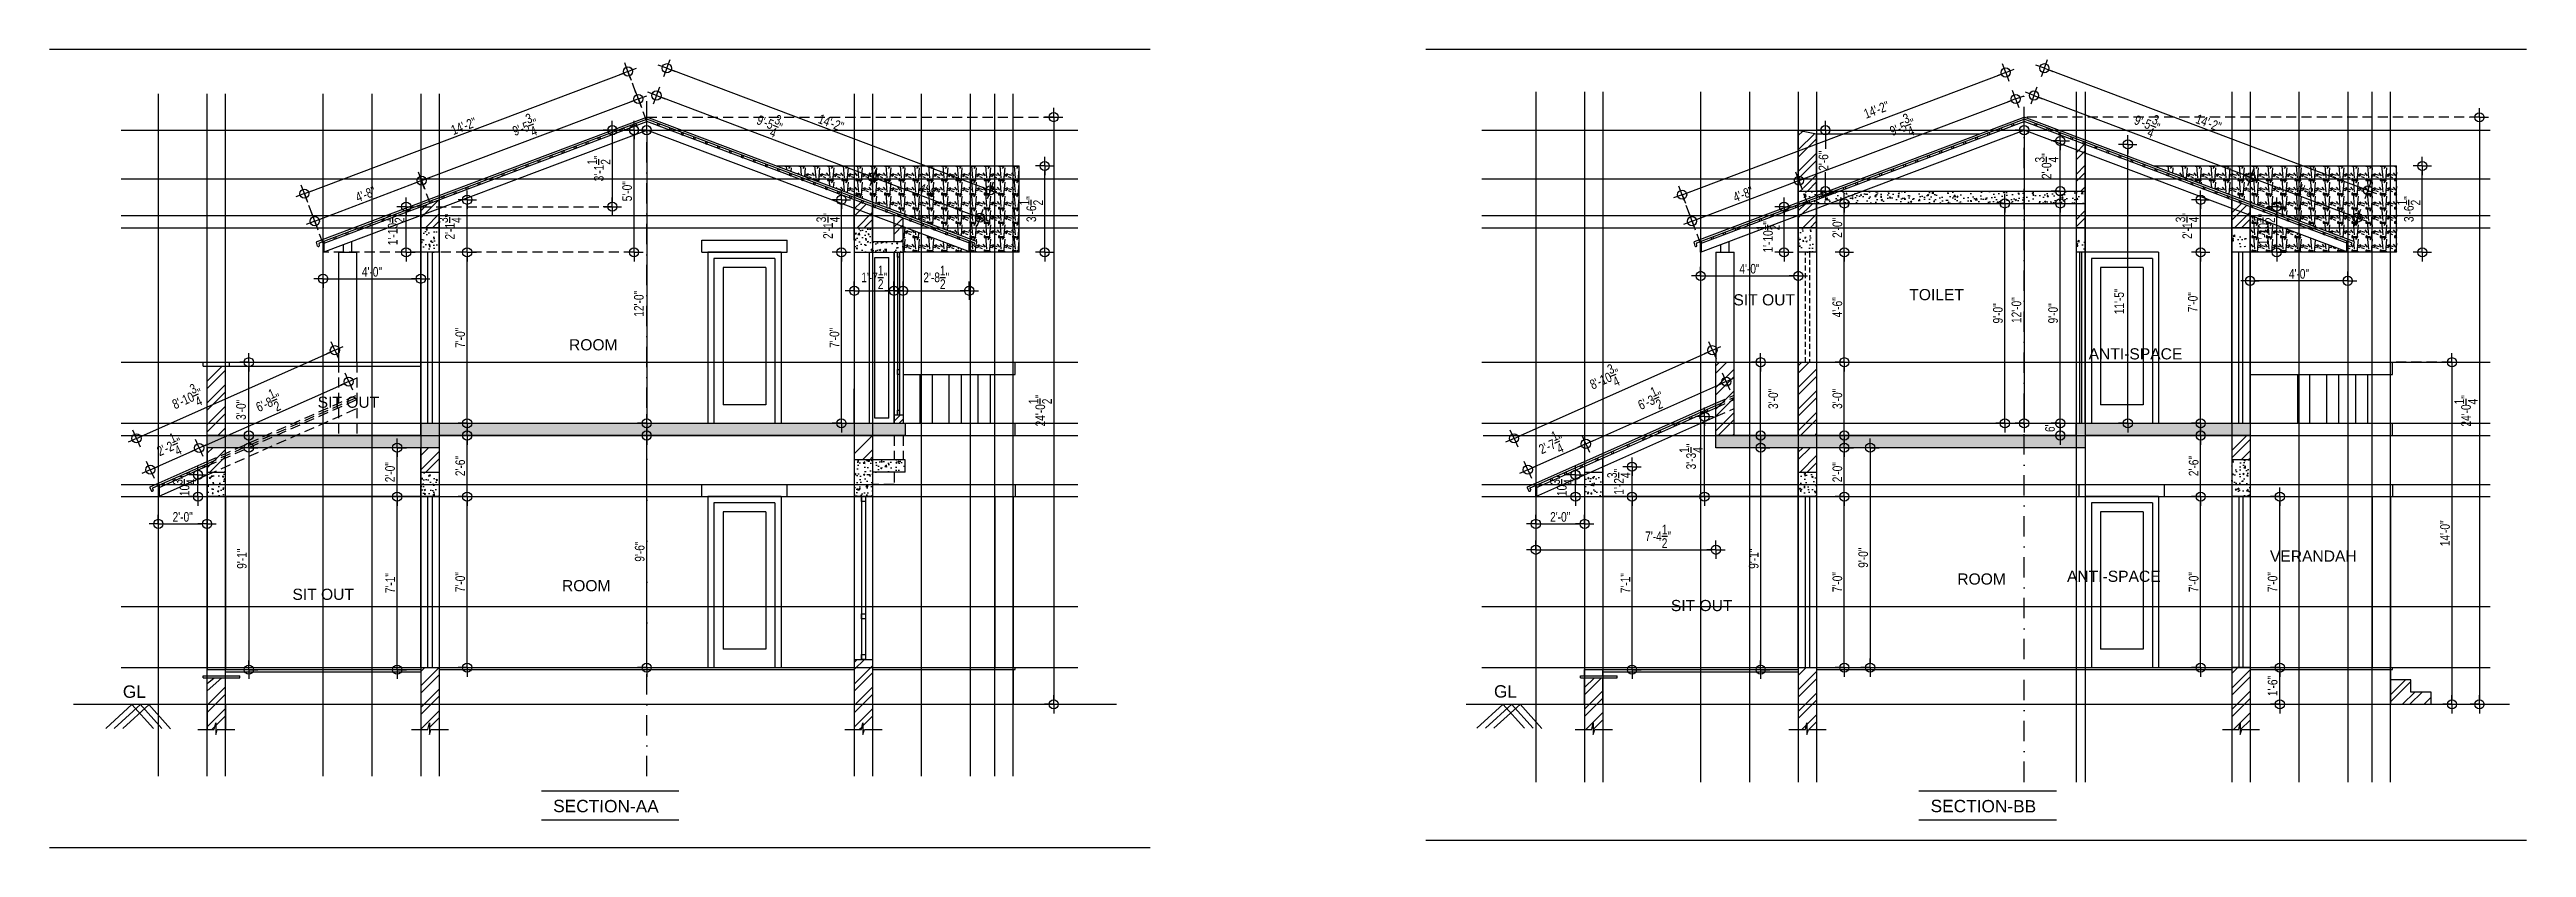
# Model space of a CAD drawing. Header units: inches. Extents: x 171009 to 352533, y -79956 to -38287.
# Drawn here: x 173608 to 174825, y -39524 to -39132 of the extents above; entities that cross this region are included whole.
import ezdxf

# ---------------------------------------------------------------- set-up
doc = ezdxf.new("R2010")
doc.units = ezdxf.units.IN
doc.header["$LTSCALE"] = 20
doc.header["$MEASUREMENT"] = 0
doc.header["$PDMODE"] = 34
doc.header["$PDSIZE"] = 5
for name, pattern in [('DASHDOT', [1, 0.5, -0.25, 0, -0.25]), ('HIDDEN', [0.375, 0.25, -0.125]), ('HIDDEN2', [0.1875, 0.125, -0.0625])]:
    doc.linetypes.add(name, pattern=pattern)
doc.layers.get('0').update_dxf_attribs({"linetype": 'CONTINUOUS'})
doc.layers.get('Defpoints').update_dxf_attribs({"linetype": 'CONTINUOUS'})
for name, color, linetype in [('border', 230, 'CONTINUOUS'), ('COLUMN', 31, 'CONTINUOUS'), ('DIMLINE', 254, 'CONTINUOUS'), ('DOOR', 1, 'CONTINUOUS'), ('FRAME', 2, 'CONTINUOUS'), ('guide', 211, 'CONTINUOUS'), ('HATCH', 8, 'CONTINUOUS'), ('KALKAAL', 7, 'CONTINUOUS'), ('text', 2, 'CONTINUOUS'), ('TEXTS', 2, 'CONTINUOUS'), ('TILE', 22, 'CONTINUOUS'), ('wall', 13, 'CONTINUOUS'), ('WINDOW', 4, 'CONTINUOUS'), ('window sill', 5, 'CONTINUOUS'), ('WOOD', 7, 'CONTINUOUS')]:
    doc.layers.add(name, color=color, linetype=linetype)
doc.styles.add('DIMTEXT', font='arial_B.ttf', dxfattribs={"width": 0.75})
doc.styles.add('STYLE1', font='arial_B.ttf')
doc.styles.add('style5', font='arial_B.ttf')
doc.dimstyles.new('ARCH_48_0', dxfattribs={"dimtxt": 4.75, "dimasz": 2.25, "dimexe": 0.25, "dimexo": 0, "dimgap": 1, "dimtad": 1, "dimzin": 3, "dimdsep": 46, "dimlunit": 4, "dimtxsty": 'DIMTEXT', "dimblk": 'BLK', "dimcen": 0, "dimdle": 0.09375, "dimse1": 1, "dimse2": 1, "dimclrd": 254, "dimclrt": 3, "dimadec": 1, "dimazin": 0, "dimtfac": 1, "dimtix": 1, "dimtmove": 2, "dimatfit": 3, "dimldrblk": 'NONE', "dimfxl": 0.25, "dimtvp": 1.4625, "dimtolj": 1, "dimtzin": 15, "dimarcsym": 0})
pattern_1 = [(45, (-1909.887, 1006.686), (-5.30330086, 5.30330086), []), (45, (-1906.352, 1006.686), (-5.30330086, 5.30330086), [])]
pattern_2 = [(50, (-1909.8873, 1006.686), (7.17260183, -0.62752135), [0.75, -8.25]), (355, (-1909.887, 1006.686), (-1.38751334, 7.52192134), [0.6, -6.6]), (100.4514, (-1909.2896, 1006.634), (5.78509382, 6.89439542), [0.6374019, -7.01142112]), (46.1842, (-1909.887, 1008.686), (10.6724105, -1.65519014), [1.125, -12.375]), (96.6356, (-1908.998, 1008.548), (9.34662706, 9.7411787), [0.9561029, -10.51713]), (351.1842, (-1909.887, 1008.686), (9.34661945, 9.741186), [0.9, -9.9]), (21, (-1908.8873, 1008.186), (5.96907052, -4.0261889), [0.75, -8.25]), (326, (-1908.887, 1008.186), (2.43315332, 7.25150045), [0.6, -6.6]), (71.4514, (-1908.39, 1007.8506), (8.40222629, 3.22530497), [0.6374019, -7.01142112]), (37.5, (-1909.8873, 1006.6861), (0.121598553, 3.32893854), [0, -6.52, 0, -6.7, 0, -6.625]), (7.5, (-1909.8873, 1006.686), (2.630695374, 3.94411712), [0, -3.82, 0, -6.37, 0, -2.525]), (327.5, (-1912.1173, 1006.686), (5.33822436, -0.225548717), [0, -2.5, 0, -7.8, 0, -10.35]), (317.5, (-1913.1173, 1006.686), (5.83186169, 1.00104982), [0, -3.25, 0, -5.18, 0, -7.35])]
pattern_3 = [(45, (-1541.244, 668.2276), (-5.30330086, 5.30330086), []), (45, (-1537.7085, 668.2276), (-5.30330086, 5.30330086), [])]
pattern_4 = [(50, (-1541.244, 668.2276), (7.17260183, -0.62752135), [0.75, -8.25]), (355, (-1541.244, 668.2276), (-1.38751334, 7.52192134), [0.6, -6.6]), (100.4514, (-1540.6464, 668.175), (5.78509382, 6.89439542), [0.6374019, -7.01142112]), (46.1842, (-1541.244, 670.228), (10.6724105, -1.65519014), [1.125, -12.375]), (96.6356, (-1540.355, 670.09), (9.34662706, 9.7411787), [0.9561029, -10.51713]), (351.1842, (-1541.244, 670.228), (9.34661945, 9.741186), [0.9, -9.9]), (21, (-1540.244, 669.7276), (5.96907052, -4.0261889), [0.75, -8.25]), (326, (-1540.244, 669.7276), (2.43315332, 7.25150045), [0.6, -6.6]), (71.4514, (-1539.7466, 669.392), (8.40222629, 3.22530497), [0.6374019, -7.01142112]), (37.5, (-1541.244, 668.2276), (0.121598553, 3.32893854), [0, -6.52, 0, -6.7, 0, -6.625]), (7.5, (-1541.244, 668.2276), (2.630695374, 3.94411712), [0, -3.82, 0, -6.37, 0, -2.525]), (327.5, (-1543.474, 668.2276), (5.33822436, -0.225548717), [0, -2.5, 0, -7.8, 0, -10.35]), (317.5, (-1544.474, 668.2276), (5.83186169, 1.00104982), [0, -3.25, 0, -5.18, 0, -7.35])]
pattern_5 = [(274.9697, (-1534.80407, 675.2276), (-6.99993914905, 84.0000073606), [6.464304, -155.143247]), (180, (-1534.244, 668.7876), (-7, -7), [0.56, -6.44]), (0, (-1541.244, 668.2276), (7, 7), [1.96, -5.04]), (90, (-1539.284, 668.2276), (-7, 7), [0.7, -6.3]), (270, (-1534.804, 668.9276), (7, -7), [0.7, -6.3]), (0, (-1534.804, 668.2276), (7, 7), [0.56, -6.44]), (0, (-1541.244, 668.7876), (7, 7), [1.4, -5.6]), (85.0303, (-1539.84407, 668.7876), (6.99993914905, 84.0000073606), [6.464304, -155.143247]), (52.6961, (-1539.84407, 669.1376), (-90.9999012292, -119.00007519182), [1.848056, -182.95725]), (18.4349, (-1538.724, 670.6076), (14.000003042, 6.999988823), [1.770874, -20.365065]), (341.5651, (-1537.044, 671.1676), (-14.000003042, 6.999988823), [1.770874, -20.365065]), (307.3039, (-1535.36407, 670.6076), (90.9999012292, -119.00007519182), [1.848056, -182.95725]), (20.2249, (-1538.37407, 670.1176), (-76.99998085034, -28.0000583492), [1.417395, -140.321804]), (339.7751, (-1537.04407, 670.6076), (76.99998085034, -28.0000583492), [1.417395, -140.321804]), (307.4054, (-1535.71407, 670.1176), (70.0000696683, -90.99994725486), [1.498063, -148.308475]), (52.5946, (-1539.28407, 668.9276), (-70.0000696683, -90.99994725486), [1.498063, -148.308475])]

msp = doc.modelspace()

# ---------------------------------------------------------------- texts
at = {"layer": 'text', "style": 'style5'}
for s, p in [('SIT OUT', (174435.432, -39258.088)), ('TOILET', (174521.837, -39255.522)), ('ROOM', (173863.228, -39280.175)), ('ANTI-SPACE', (174609.98, -39284.619)), ('SIT OUT', (173739.722, -39308.364)), ('VERANDAH', (174699.079, -39383.954)), ('SIT OUT', (173727.324, -39402.722)), ('ROOM', (173859.773, -39398.48)), ('ROOM', (174545.416, -39395.207)), ('ANTI-SPACE', (174599.338, -39393.866)), ('SIT OUT', (174404.685, -39408.236))]:
    msp.add_text(s, height=5.4893, dxfattribs=at).set_placement(p)
at = {"layer": 'TEXTS', "style": 'STYLE1'}
for s, p in [('GL ', (173643.978, -39450.805)), ('GL ', (174317.731, -39450.686)), ('SECTION-AA', (173855.443, -39506.962)), ('SECTION-BB', (174532.302, -39506.962))]:
    msp.add_text(s, height=6.075, rotation=359.791585, dxfattribs=at).set_placement(p)

# ---------------------------------------------------------------- blocks, each defined once
blk = doc.blocks.new('BLK')
for q in [(-2, 0), (0, 2), (0, -2), (2, 0)]:
    blk.add_line((0, 0), q)
blk.add_circle((0, 0), 1)
blk = doc.blocks.new('*D185')
at = {"layer": 'Defpoints', "color": 0, "transparency": 16777216}
for p in [(173799.4, -39232), (173813.2, -39232), (173799.4, -39316)]:
    blk.add_point(p, dxfattribs=at)
at = {"layer": 'DIMLINE', "color": 254, "lineweight": -2, "transparency": 16777216}
blk.add_line((173813.2, -39313.7), (173813.2, -39234.2), dxfattribs=at)
at = {"layer": 'DIMLINE', "color": 254, "lineweight": -2, "transparency": 16777216, "xscale": 2.25, "yscale": 2.25, "zscale": 2.25}
for p, rotation in [((173813.2, -39232), 90), ((173813.2, -39316), 270)]:
    blk.add_blockref('BLK', p, dxfattribs=dict(at, rotation=rotation))
at = {"layer": 'DIMLINE', "color": 3, "transparency": 16777216, "insert": (173809.8, -39274), "char_height": 4.75, "attachment_point": 5, "rotation": 90, "style": 'DIMTEXT'}
blk.add_mtext('\\A1;7\'-0"', dxfattribs=at)
blk = doc.blocks.new('_None')
blk = doc.blocks.new('*D186')
at = {"layer": 'Defpoints', "color": 0, "transparency": 16777216}
for p in [(173799.4, -39206.2), (173813.2, -39206.2), (173799.4, -39232)]:
    blk.add_point(p, dxfattribs=at)
at = {"layer": 'DIMLINE', "color": 254, "lineweight": -2, "transparency": 16777216}
blk.add_line((173813.2, -39229.7), (173813.2, -39208.5), dxfattribs=at)
at = {"layer": 'DIMLINE', "color": 254, "lineweight": -2, "transparency": 16777216, "xscale": 2.25, "yscale": 2.25, "zscale": 2.25}
for p, rotation in [((173813.2, -39206.2), 90), ((173813.2, -39232), 270)]:
    blk.add_blockref('BLK', p, dxfattribs=dict(at, rotation=rotation))
at = {"layer": 'DIMLINE', "color": 3, "transparency": 16777216, "insert": (173804.7, -39219.4), "char_height": 4.75, "attachment_point": 5, "rotation": 90, "style": 'DIMTEXT'}
blk.add_mtext('\\A1;2\'-1{\\H1.000000x;\\S3/4;}"', dxfattribs=at)
blk = doc.blocks.new('*D187')
at = {"layer": 'Defpoints', "color": 0, "transparency": 16777216}
for p in [(173901.4, -39172), (173901.4, -39316), (173901.4, -39316)]:
    blk.add_point(p, dxfattribs=at)
at = {"layer": 'DIMLINE', "color": 254, "lineweight": -2, "transparency": 16777216}
blk.add_line((173901.4, -39174.2), (173901.4, -39313.7), dxfattribs=at)
at = {"layer": 'DIMLINE', "color": 254, "lineweight": -2, "transparency": 16777216, "xscale": 2.25, "yscale": 2.25, "zscale": 2.25}
for p, rotation in [((173901.4, -39172), 90), ((173901.4, -39316), 270)]:
    blk.add_blockref('BLK', p, dxfattribs=dict(at, rotation=rotation))
at = {"layer": 'DIMLINE', "color": 3, "transparency": 16777216, "insert": (173897.6, -39257.3), "char_height": 4.75, "attachment_point": 5, "rotation": 90, "style": 'DIMTEXT'}
blk.add_mtext('\\A1;12\'-0"', dxfattribs=at)
blk = doc.blocks.new('*D188')
at = {"layer": 'Defpoints', "color": 0, "transparency": 16777216}
for p in [(173997.1, -39232), (174022.9, -39232), (174022.9, -39316)]:
    blk.add_point(p, dxfattribs=at)
at = {"layer": 'DIMLINE', "color": 254, "lineweight": -2, "transparency": 16777216}
blk.add_line((173997.1, -39313.7), (173997.1, -39234.2), dxfattribs=at)
at = {"layer": 'DIMLINE', "color": 254, "lineweight": -2, "transparency": 16777216, "xscale": 2.25, "yscale": 2.25, "zscale": 2.25}
for p, rotation in [((173997.1, -39232), 90), ((173997.1, -39316), 270)]:
    blk.add_blockref('BLK', p, dxfattribs=dict(at, rotation=rotation))
at = {"layer": 'DIMLINE', "color": 3, "transparency": 16777216, "insert": (173993.7, -39274), "char_height": 4.75, "attachment_point": 5, "rotation": 90, "style": 'DIMTEXT'}
blk.add_mtext('\\A1;7\'-0"', dxfattribs=at)
blk = doc.blocks.new('*D189')
at = {"layer": 'Defpoints', "color": 0, "transparency": 16777216}
for p in [(173997.1, -39206.2), (174003.4, -39206.2), (174003.4, -39232)]:
    blk.add_point(p, dxfattribs=at)
at = {"layer": 'DIMLINE', "color": 254, "lineweight": -2, "transparency": 16777216}
blk.add_line((173997.1, -39229.7), (173997.1, -39208.4), dxfattribs=at)
at = {"layer": 'DIMLINE', "color": 254, "lineweight": -2, "transparency": 16777216, "xscale": 2.25, "yscale": 2.25, "zscale": 2.25}
for p, rotation in [((173997.1, -39206.2), 90), ((173997.1, -39232), 270)]:
    blk.add_blockref('BLK', p, dxfattribs=dict(at, rotation=rotation))
at = {"layer": 'DIMLINE', "color": 3, "transparency": 16777216, "insert": (173990.5, -39219.1), "char_height": 4.75, "attachment_point": 5, "rotation": 90, "style": 'DIMTEXT'}
blk.add_mtext('\\A1;2\'-1{\\H1.000000x;\\S3/4;}"', dxfattribs=at)
blk = doc.blocks.new('*D190')
at = {"layer": 'Defpoints', "color": 0, "transparency": 16777216}
for p in [(173696.4, -39286), (173705.9, -39286), (173694.4, -39322)]:
    blk.add_point(p, dxfattribs=at)
at = {"layer": 'DIMLINE', "color": 254, "lineweight": -2, "transparency": 16777216}
blk.add_line((173705.9, -39319.7), (173705.9, -39288.2), dxfattribs=at)
at = {"layer": 'DIMLINE', "color": 254, "lineweight": -2, "transparency": 16777216, "xscale": 2.25, "yscale": 2.25, "zscale": 2.25}
for p, rotation in [((173705.9, -39286), 90), ((173705.9, -39322), 270)]:
    blk.add_blockref('BLK', p, dxfattribs=dict(at, rotation=rotation))
at = {"layer": 'DIMLINE', "color": 3, "transparency": 16777216, "insert": (173702.1, -39309.4), "char_height": 4.75, "attachment_point": 5, "rotation": 90, "style": 'DIMTEXT'}
blk.add_mtext('\\A1;3\'-0"', dxfattribs=at)
blk = doc.blocks.new('*D191')
at = {"layer": 'Defpoints', "color": 0, "transparency": 16777216}
for p in [(173694.4, -39328), (173695.4, -39437), (173705.9, -39437)]:
    blk.add_point(p, dxfattribs=at)
at = {"layer": 'DIMLINE', "color": 254, "lineweight": -2, "transparency": 16777216}
blk.add_line((173705.9, -39330.2), (173705.9, -39434.7), dxfattribs=at)
at = {"layer": 'DIMLINE', "color": 254, "lineweight": -2, "transparency": 16777216, "xscale": 2.25, "yscale": 2.25, "zscale": 2.25}
for p, rotation in [((173705.9, -39328), 90), ((173705.9, -39437), 270)]:
    blk.add_blockref('BLK', p, dxfattribs=dict(at, rotation=rotation))
at = {"layer": 'DIMLINE', "color": 3, "transparency": 16777216, "insert": (173702.5, -39382.5), "char_height": 4.75, "attachment_point": 5, "rotation": 90, "style": 'DIMTEXT'}
blk.add_mtext('\\A1;9\'-1"', dxfattribs=at)
blk = doc.blocks.new('*D192')
at = {"layer": 'Defpoints', "color": 0, "transparency": 16777216}
for p in [(173799.4, -39352), (173813.2, -39352), (173799.4, -39436)]:
    blk.add_point(p, dxfattribs=at)
at = {"layer": 'DIMLINE', "color": 254, "lineweight": -2, "transparency": 16777216}
blk.add_line((173813.2, -39433.7), (173813.2, -39354.2), dxfattribs=at)
at = {"layer": 'DIMLINE', "color": 254, "lineweight": -2, "transparency": 16777216, "xscale": 2.25, "yscale": 2.25, "zscale": 2.25}
for p, rotation in [((173813.2, -39352), 90), ((173813.2, -39436), 270)]:
    blk.add_blockref('BLK', p, dxfattribs=dict(at, rotation=rotation))
at = {"layer": 'DIMLINE', "color": 3, "transparency": 16777216, "insert": (173809.8, -39394), "char_height": 4.75, "attachment_point": 5, "rotation": 90, "style": 'DIMTEXT'}
blk.add_mtext('\\A1;7\'-0"', dxfattribs=at)
blk = doc.blocks.new('*D193')
at = {"layer": 'Defpoints', "color": 0, "transparency": 16777216}
for p in [(173799.4, -39322), (173813.2, -39322), (173799.4, -39352)]:
    blk.add_point(p, dxfattribs=at)
at = {"layer": 'DIMLINE', "color": 254, "lineweight": -2, "transparency": 16777216}
blk.add_line((173813.2, -39349.7), (173813.2, -39324.2), dxfattribs=at)
at = {"layer": 'DIMLINE', "color": 254, "lineweight": -2, "transparency": 16777216, "xscale": 2.25, "yscale": 2.25, "zscale": 2.25}
for p, rotation in [((173813.2, -39322), 90), ((173813.2, -39352), 270)]:
    blk.add_blockref('BLK', p, dxfattribs=dict(at, rotation=rotation))
at = {"layer": 'DIMLINE', "color": 3, "transparency": 16777216, "insert": (173809.8, -39337), "char_height": 4.75, "attachment_point": 5, "rotation": 90, "style": 'DIMTEXT'}
blk.add_mtext('\\A1;2\'-6"', dxfattribs=at)
blk = doc.blocks.new('*D194')
at = {"layer": 'Defpoints', "color": 0, "transparency": 16777216}
for p in [(173859.3, -39322), (173901.4, -39322), (173859.3, -39436)]:
    blk.add_point(p, dxfattribs=at)
at = {"layer": 'DIMLINE', "color": 254, "lineweight": -2, "transparency": 16777216}
blk.add_line((173901.4, -39433.7), (173901.4, -39324.2), dxfattribs=at)
at = {"layer": 'DIMLINE', "color": 254, "lineweight": -2, "transparency": 16777216, "xscale": 2.25, "yscale": 2.25, "zscale": 2.25}
for p, rotation in [((173901.4, -39322), 90), ((173901.4, -39436), 270)]:
    blk.add_blockref('BLK', p, dxfattribs=dict(at, rotation=rotation))
at = {"layer": 'DIMLINE', "color": 3, "transparency": 16777216, "insert": (173898, -39379), "char_height": 4.75, "attachment_point": 5, "rotation": 90, "style": 'DIMTEXT'}
blk.add_mtext('\\A1;9\'-6"', dxfattribs=at)
blk = doc.blocks.new('*D213')
at = {"layer": 'Defpoints', "color": 0, "transparency": 16777216}
for p in [(173901.4, -39165.6), (173685.4, -39454), (174101.4, -39454)]:
    blk.add_point(p, dxfattribs=at)
at = {"layer": 'DIMLINE', "color": 254, "lineweight": -2, "transparency": 16777216}
blk.add_line((174101.4, -39167.8), (174101.4, -39451.7), dxfattribs=at)
at = {"layer": 'DIMLINE', "color": 254, "lineweight": -2, "transparency": 16777216, "xscale": 2.25, "yscale": 2.25, "zscale": 2.25}
for p, rotation in [((174101.4, -39165.6), 90), ((174101.4, -39454), 270)]:
    blk.add_blockref('BLK', p, dxfattribs=dict(at, rotation=rotation))
at = {"layer": 'DIMLINE', "color": 3, "transparency": 16777216, "insert": (174094.8, -39309.8), "char_height": 4.75, "attachment_point": 5, "rotation": 90, "style": 'DIMTEXT'}
blk.add_mtext('\\A1;24\'-0{\\H1.000000x;\\S1/2;}"', dxfattribs=at)
blk = doc.blocks.new('*D215')
at = {"layer": 'Defpoints', "color": 0, "transparency": 16777216}
for p in [(173661.4, -39352), (173685.4, -39352), (173685.4, -39365.4)]:
    blk.add_point(p, dxfattribs=at)
at = {"layer": 'DIMLINE', "color": 254, "lineweight": -2, "transparency": 16777216}
blk.add_line((173663.7, -39365.4), (173683.2, -39365.4), dxfattribs=at)
at = {"layer": 'DIMLINE', "color": 254, "lineweight": -2, "transparency": 16777216, "xscale": 2.25, "yscale": 2.25, "zscale": 2.25, "rotation": 180}
blk.add_blockref('BLK', (173661.4, -39365.4), dxfattribs=at)
at = {"layer": 'DIMLINE', "color": 254, "lineweight": -2, "transparency": 16777216, "xscale": 2.25, "yscale": 2.25, "zscale": 2.25}
blk.add_blockref('BLK', (173685.4, -39365.4), dxfattribs=at)
at = {"layer": 'DIMLINE', "color": 3, "transparency": 16777216, "insert": (173673.4, -39362), "char_height": 4.75, "attachment_point": 5, "style": 'DIMTEXT'}
blk.add_mtext('\\A1;2\'-0"', dxfattribs=at)
blk = doc.blocks.new('*D216')
at = {"layer": 'Defpoints', "color": 0, "transparency": 16777216}
for p in [(173778.8, -39352), (173790.4, -39352), (173790.4, -39437)]:
    blk.add_point(p, dxfattribs=at)
at = {"layer": 'DIMLINE', "color": 254, "lineweight": -2, "transparency": 16777216}
blk.add_line((173778.8, -39434.7), (173778.8, -39354.2), dxfattribs=at)
at = {"layer": 'DIMLINE', "color": 254, "lineweight": -2, "transparency": 16777216, "xscale": 2.25, "yscale": 2.25, "zscale": 2.25}
for p, rotation in [((173778.8, -39352), 90), ((173778.8, -39437), 270)]:
    blk.add_blockref('BLK', p, dxfattribs=dict(at, rotation=rotation))
at = {"layer": 'DIMLINE', "color": 3, "transparency": 16777216, "insert": (173775.4, -39394.5), "char_height": 4.75, "attachment_point": 5, "rotation": 90, "style": 'DIMTEXT'}
blk.add_mtext('\\A1;7\'-1"', dxfattribs=at)
blk = doc.blocks.new('*D217')
at = {"layer": 'Defpoints', "color": 0, "transparency": 16777216}
for p in [(173778.8, -39328), (173790.4, -39328), (173790.4, -39352)]:
    blk.add_point(p, dxfattribs=at)
at = {"layer": 'DIMLINE', "color": 254, "lineweight": -2, "transparency": 16777216}
blk.add_line((173778.8, -39349.7), (173778.8, -39330.2), dxfattribs=at)
at = {"layer": 'DIMLINE', "color": 254, "lineweight": -2, "transparency": 16777216, "xscale": 2.25, "yscale": 2.25, "zscale": 2.25}
for p, rotation in [((173778.8, -39328), 90), ((173778.8, -39352), 270)]:
    blk.add_blockref('BLK', p, dxfattribs=dict(at, rotation=rotation))
at = {"layer": 'DIMLINE', "color": 3, "transparency": 16777216, "insert": (173775.3, -39340), "char_height": 4.75, "attachment_point": 5, "rotation": 90, "style": 'DIMTEXT'}
blk.add_mtext('\\A1;2\'-0"', dxfattribs=at)
blk = doc.blocks.new('*D222')
at = {"layer": 'Defpoints', "color": 0, "transparency": 16777216}
for p in [(173790.4, -39214), (173742.4, -39230.9), (173790.4, -39245)]:
    blk.add_point(p, dxfattribs=at)
at = {"layer": 'DIMLINE', "color": 254, "lineweight": -2, "transparency": 16777216}
blk.add_line((173744.7, -39245), (173788.2, -39245), dxfattribs=at)
at = {"layer": 'DIMLINE', "color": 254, "lineweight": -2, "transparency": 16777216, "xscale": 2.25, "yscale": 2.25, "zscale": 2.25, "rotation": 180}
blk.add_blockref('BLK', (173742.4, -39245), dxfattribs=at)
at = {"layer": 'DIMLINE', "color": 254, "lineweight": -2, "transparency": 16777216, "xscale": 2.25, "yscale": 2.25, "zscale": 2.25}
blk.add_blockref('BLK', (173790.4, -39245), dxfattribs=at)
at = {"layer": 'DIMLINE', "color": 3, "transparency": 16777216, "insert": (173766.4, -39241.6), "char_height": 4.75, "attachment_point": 5, "style": 'DIMTEXT'}
blk.add_mtext('\\A1;4\'-0"', dxfattribs=at)
blk = doc.blocks.new('*D223')
at = {"layer": 'Defpoints', "color": 0, "transparency": 16777216}
for p in [(173783.2, -39209.6), (173790.4, -39209.6), (173790.4, -39232)]:
    blk.add_point(p, dxfattribs=at)
at = {"layer": 'DIMLINE', "color": 254, "lineweight": -2, "transparency": 16777216}
blk.add_line((173783.2, -39229.7), (173783.2, -39211.8), dxfattribs=at)
at = {"layer": 'DIMLINE', "color": 254, "lineweight": -2, "transparency": 16777216, "xscale": 2.25, "yscale": 2.25, "zscale": 2.25}
for p, rotation in [((173783.2, -39209.6), 90), ((173783.2, -39232), 270)]:
    blk.add_blockref('BLK', p, dxfattribs=dict(at, rotation=rotation))
at = {"layer": 'DIMLINE', "color": 3, "transparency": 16777216, "insert": (173776.6, -39220.8), "char_height": 4.75, "attachment_point": 5, "rotation": 90, "style": 'DIMTEXT'}
blk.add_mtext('\\A1;1\'-10{\\H1.000000x;\\S1/2;}"', dxfattribs=at)
blk = doc.blocks.new('*D224')
at = {"layer": 'Defpoints', "color": 0, "transparency": 16777216}
for p in [(173895.2, -39172), (173901.4, -39172), (173744.9, -39232)]:
    blk.add_point(p, dxfattribs=at)
at = {"layer": 'DIMLINE', "color": 254, "lineweight": -2, "transparency": 16777216}
blk.add_line((173895.2, -39229.7), (173895.2, -39174.2), dxfattribs=at)
at = {"layer": 'DIMLINE', "color": 254, "lineweight": -2, "transparency": 16777216, "xscale": 2.25, "yscale": 2.25, "zscale": 2.25}
for p, rotation in [((173895.2, -39172), 90), ((173895.2, -39232), 270)]:
    blk.add_blockref('BLK', p, dxfattribs=dict(at, rotation=rotation))
at = {"layer": 'DIMLINE', "color": 3, "transparency": 16777216, "insert": (173891.8, -39202), "char_height": 4.75, "attachment_point": 5, "rotation": 90, "style": 'DIMTEXT'}
blk.add_mtext('\\A1;5\'-0"', dxfattribs=at)
blk = doc.blocks.new('*D225')
at = {"layer": 'Defpoints', "color": 0, "transparency": 16777216}
for p in [(173680.9, -39341.3), (173685.4, -39341.3), (173661.4, -39352)]:
    blk.add_point(p, dxfattribs=at)
at = {"layer": 'DIMLINE', "color": 254, "lineweight": -2, "transparency": 16777216}
for p, q in [((173680.9, -39339.1), (173680.9, -39336.8)), ((173680.9, -39352), (173680.9, -39341.3)), ((173680.9, -39354.2), (173680.9, -39356.5))]:
    blk.add_line(p, q, dxfattribs=at)
at = {"layer": 'DIMLINE', "color": 254, "lineweight": -2, "transparency": 16777216, "xscale": 2.25, "yscale": 2.25, "zscale": 2.25}
for p, rotation in [((173680.9, -39341.3), 270), ((173680.9, -39352), 90)]:
    blk.add_blockref('BLK', p, dxfattribs=dict(at, rotation=rotation))
at = {"layer": 'DIMLINE', "color": 3, "transparency": 16777216, "insert": (173674.3, -39346.7), "char_height": 4.75, "attachment_point": 5, "rotation": 90, "style": 'DIMTEXT'}
blk.add_mtext('\\A1;10{\\H1.000000x;\\S3/4;}"', dxfattribs=at)
blk = doc.blocks.new('*D234')
at = {"layer": 'Defpoints', "color": 0, "transparency": 16777216}
for p in [(174027.4, -39220), (174059.9, -39231.8), (174059.9, -39250.9)]:
    blk.add_point(p, dxfattribs=at)
at = {"layer": 'DIMLINE', "color": 254, "lineweight": -2, "transparency": 16777216}
blk.add_line((174029.7, -39250.9), (174057.7, -39250.9), dxfattribs=at)
at = {"layer": 'DIMLINE', "color": 254, "lineweight": -2, "transparency": 16777216, "xscale": 2.25, "yscale": 2.25, "zscale": 2.25, "rotation": 180}
blk.add_blockref('BLK', (174027.4, -39250.9), dxfattribs=at)
at = {"layer": 'DIMLINE', "color": 254, "lineweight": -2, "transparency": 16777216, "xscale": 2.25, "yscale": 2.25, "zscale": 2.25}
blk.add_blockref('BLK', (174059.9, -39250.9), dxfattribs=at)
at = {"layer": 'DIMLINE', "color": 3, "transparency": 16777216, "insert": (174043.7, -39244.3), "char_height": 4.75, "attachment_point": 5, "style": 'DIMTEXT'}
blk.add_mtext('\\A1;2\'-8{\\H1.000000x;\\S1/2;}"', dxfattribs=at)
blk = doc.blocks.new('*D235')
at = {"layer": 'Defpoints', "color": 0, "transparency": 16777216}
for p in [(174003.4, -39232), (174022.9, -39232), (174022.9, -39250.9)]:
    blk.add_point(p, dxfattribs=at)
at = {"layer": 'DIMLINE', "color": 254, "lineweight": -2, "transparency": 16777216}
blk.add_line((174005.7, -39250.9), (174020.7, -39250.9), dxfattribs=at)
at = {"layer": 'DIMLINE', "color": 254, "lineweight": -2, "transparency": 16777216, "xscale": 2.25, "yscale": 2.25, "zscale": 2.25, "rotation": 180}
blk.add_blockref('BLK', (174003.4, -39250.9), dxfattribs=at)
at = {"layer": 'DIMLINE', "color": 254, "lineweight": -2, "transparency": 16777216, "xscale": 2.25, "yscale": 2.25, "zscale": 2.25}
blk.add_blockref('BLK', (174022.9, -39250.9), dxfattribs=at)
at = {"layer": 'DIMLINE', "color": 3, "transparency": 16777216, "insert": (174013.2, -39244.3), "char_height": 4.75, "attachment_point": 5, "style": 'DIMTEXT'}
blk.add_mtext('\\A1;1\'-7{\\H1.000000x;\\S1/2;}"', dxfattribs=at)
blk = doc.blocks.new('*D236')
at = {"layer": 'Defpoints', "color": 0, "transparency": 16777216}
for p in [(173892.2, -39143.2), (173901.4, -39167.7), (173742.4, -39227.7)]:
    blk.add_point(p, dxfattribs=at)
at = {"layer": 'DIMLINE', "color": 254, "lineweight": -2, "transparency": 16777216}
blk.add_line((173735.3, -39202.4), (173890.1, -39144), dxfattribs=at)
at = {"layer": 'DIMLINE', "color": 254, "lineweight": -2, "transparency": 16777216, "xscale": 2.25, "yscale": 2.25, "zscale": 2.25}
for p, rotation in [((173892.2, -39143.2), 20.67383010062851), ((173733.2, -39203.2), 200.6738301006285)]:
    blk.add_blockref('BLK', p, dxfattribs=dict(at, rotation=rotation))
at = {"layer": 'DIMLINE', "color": 3, "transparency": 16777216, "insert": (173811.5, -39170), "char_height": 4.75, "attachment_point": 5, "rotation": 20.6738, "style": 'DIMTEXT'}
blk.add_mtext('\\A1;14\'-2"', dxfattribs=at)
blk = doc.blocks.new('*D237')
at = {"layer": 'Defpoints', "color": 0, "transparency": 16777216}
for p in [(173790.8, -39196.8), (173794.9, -39207.9), (173742.4, -39227.7)]:
    blk.add_point(p, dxfattribs=at)
at = {"layer": 'DIMLINE', "color": 254, "lineweight": -2, "transparency": 16777216}
blk.add_line((173740.4, -39215.9), (173788.7, -39197.6), dxfattribs=at)
at = {"layer": 'DIMLINE', "color": 254, "lineweight": -2, "transparency": 16777216, "xscale": 2.25, "yscale": 2.25, "zscale": 2.25}
for p, rotation in [((173790.8, -39196.8), 20.6738301006269), ((173738.3, -39216.7), 200.6738301006269)]:
    blk.add_blockref('BLK', p, dxfattribs=dict(at, rotation=rotation))
at = {"layer": 'DIMLINE', "color": 3, "transparency": 16777216, "insert": (173763.3, -39203.5), "char_height": 4.75, "attachment_point": 5, "rotation": 20.6738, "style": 'DIMTEXT'}
blk.add_mtext('\\A1;4\'-8"', dxfattribs=at)
blk = doc.blocks.new('*D238')
at = {"layer": 'Defpoints', "color": 0, "transparency": 16777216}
for p in [(173897.3, -39156.7), (173901.4, -39167.7), (173794.9, -39207.9)]:
    blk.add_point(p, dxfattribs=at)
at = {"layer": 'DIMLINE', "color": 254, "lineweight": -2, "transparency": 16777216}
blk.add_line((173792.9, -39196), (173895.2, -39157.4), dxfattribs=at)
at = {"layer": 'DIMLINE', "color": 254, "lineweight": -2, "transparency": 16777216, "xscale": 2.25, "yscale": 2.25, "zscale": 2.25}
for p, rotation in [((173897.3, -39156.7), 20.67383010062974), ((173790.8, -39196.8), 200.6738301006297)]:
    blk.add_blockref('BLK', p, dxfattribs=dict(at, rotation=rotation))
at = {"layer": 'DIMLINE', "color": 3, "transparency": 16777216, "insert": (173841.7, -39170.5), "char_height": 4.75, "attachment_point": 5, "rotation": 20.6738, "style": 'DIMTEXT'}
blk.add_mtext('\\A1;9\'-5{\\H1.000000x;\\S3/4;}"', dxfattribs=at)
blk = doc.blocks.new('*D239')
at = {"layer": 'Defpoints', "color": 0, "transparency": 16777216}
for p in [(173906.2, -39155), (173901.4, -39167.7), (174007.9, -39207.9)]:
    blk.add_point(p, dxfattribs=at)
at = {"layer": 'DIMLINE', "color": 254, "lineweight": -2, "transparency": 16777216}
blk.add_line((174010.6, -39194.4), (173908.3, -39155.8), dxfattribs=at)
at = {"layer": 'DIMLINE', "color": 254, "lineweight": -2, "transparency": 16777216, "xscale": 2.25, "yscale": 2.25, "zscale": 2.25}
for p, rotation in [((173906.2, -39155), 159.3261698989424), ((174012.7, -39195.2), 339.3261698989425)]:
    blk.add_blockref('BLK', p, dxfattribs=dict(at, rotation=rotation))
at = {"layer": 'DIMLINE', "color": 3, "transparency": 16777216, "insert": (173961.8, -39168.9), "char_height": 4.75, "attachment_point": 5, "rotation": 339.3262, "style": 'DIMTEXT'}
blk.add_mtext('\\A1;9\'-5{\\H1.000000x;\\S3/4;}"', dxfattribs=at)
blk = doc.blocks.new('*D240')
at = {"layer": 'Defpoints', "color": 0, "transparency": 16777216}
for p in [(174007.9, -39207.9), (174065.2, -39215), (174060.4, -39227.7)]:
    blk.add_point(p, dxfattribs=at)
at = {"layer": 'DIMLINE', "color": 254, "lineweight": -2, "transparency": 16777216}
blk.add_line((174014.8, -39196), (174063.1, -39214.3), dxfattribs=at)
at = {"layer": 'DIMLINE', "color": 254, "lineweight": -2, "transparency": 16777216, "xscale": 2.25, "yscale": 2.25, "zscale": 2.25}
for p, rotation in [((174012.7, -39195.2), 159.3261698987993), ((174065.2, -39215), 339.3261698987993)]:
    blk.add_blockref('BLK', p, dxfattribs=dict(at, rotation=rotation))
at = {"layer": 'DIMLINE', "color": 3, "transparency": 16777216, "insert": (174040.2, -39201.9), "char_height": 4.75, "attachment_point": 5, "rotation": 339.3262, "style": 'DIMTEXT'}
blk.add_mtext('\\A1;4\'-8"', dxfattribs=at)
blk = doc.blocks.new('*D241')
at = {"layer": 'Defpoints', "color": 0, "transparency": 16777216}
for p in [(173911.3, -39141.6), (173901.4, -39167.7), (174060.4, -39227.7)]:
    blk.add_point(p, dxfattribs=at)
at = {"layer": 'DIMLINE', "color": 254, "lineweight": -2, "transparency": 16777216}
blk.add_line((174068.2, -39200.8), (173913.4, -39142.4), dxfattribs=at)
at = {"layer": 'DIMLINE', "color": 254, "lineweight": -2, "transparency": 16777216, "xscale": 2.25, "yscale": 2.25, "zscale": 2.25}
for p, rotation in [((173911.3, -39141.6), 159.3261698987984), ((174070.3, -39201.6), 339.3261698987985)]:
    blk.add_blockref('BLK', p, dxfattribs=dict(at, rotation=rotation))
at = {"layer": 'DIMLINE', "color": 3, "transparency": 16777216, "insert": (173992, -39168.4), "char_height": 4.75, "attachment_point": 5, "rotation": 339.3262, "style": 'DIMTEXT'}
blk.add_mtext('\\A1;14\'-2"', dxfattribs=at)
blk = doc.blocks.new('*D242')
at = {"layer": 'Defpoints', "color": 0, "transparency": 16777216}
for p in [(173681.5, -39328.1), (173685.4, -39337), (173661.4, -39347.6)]:
    blk.add_point(p, dxfattribs=at)
at = {"layer": 'DIMLINE', "color": 254, "lineweight": -2, "transparency": 16777216}
blk.add_line((173659.6, -39337.9), (173679.5, -39329), dxfattribs=at)
at = {"layer": 'DIMLINE', "color": 254, "lineweight": -2, "transparency": 16777216, "xscale": 2.25, "yscale": 2.25, "zscale": 2.25}
for p, rotation in [((173681.5, -39328.1), 23.92895318484826), ((173657.5, -39338.8), 203.9289531848483)]:
    blk.add_blockref('BLK', p, dxfattribs=dict(at, rotation=rotation))
at = {"layer": 'DIMLINE', "color": 3, "transparency": 16777216, "insert": (173666.9, -39327.5), "char_height": 4.75, "attachment_point": 5, "rotation": 23.929, "style": 'DIMTEXT'}
blk.add_mtext('\\A1;2\'-2{\\H1.000000x;\\S1/4;}"', dxfattribs=at)
blk = doc.blocks.new('*D243')
at = {"layer": 'Defpoints', "color": 0, "transparency": 16777216}
for p in [(173755, -39295.5), (173758.9, -39304.3), (173685.4, -39337)]:
    blk.add_point(p, dxfattribs=at)
at = {"layer": 'DIMLINE', "color": 254, "lineweight": -2, "transparency": 16777216}
blk.add_line((173683.6, -39327.2), (173753, -39296.4), dxfattribs=at)
at = {"layer": 'DIMLINE', "color": 254, "lineweight": -2, "transparency": 16777216, "xscale": 2.25, "yscale": 2.25, "zscale": 2.25}
for p, rotation in [((173755, -39295.5), 23.92895318480555), ((173681.5, -39328.1), 203.9289531848055)]:
    blk.add_blockref('BLK', p, dxfattribs=dict(at, rotation=rotation))
at = {"layer": 'DIMLINE', "color": 3, "transparency": 16777216, "insert": (173715.6, -39305.8), "char_height": 4.75, "attachment_point": 5, "rotation": 23.929, "style": 'DIMTEXT'}
blk.add_mtext('\\A1;6\'-8{\\H1.000000x;\\S1/2;}"', dxfattribs=at)
blk = doc.blocks.new('*D244')
at = {"layer": 'Defpoints', "color": 0, "transparency": 16777216}
for p in [(173748.2, -39280.1), (173758.9, -39304.3), (173661.4, -39347.6)]:
    blk.add_point(p, dxfattribs=at)
at = {"layer": 'DIMLINE', "color": 254, "lineweight": -2, "transparency": 16777216}
blk.add_line((173652.8, -39322.5), (173746.1, -39281.1), dxfattribs=at)
at = {"layer": 'DIMLINE', "color": 254, "lineweight": -2, "transparency": 16777216, "xscale": 2.25, "yscale": 2.25, "zscale": 2.25}
for p, rotation in [((173748.2, -39280.1), 23.92895318481606), ((173650.7, -39323.4), 203.9289531848161)]:
    blk.add_blockref('BLK', p, dxfattribs=dict(at, rotation=rotation))
at = {"layer": 'DIMLINE', "color": 3, "transparency": 16777216, "insert": (173675.7, -39303.9), "char_height": 4.75, "attachment_point": 5, "rotation": 23.929, "style": 'DIMTEXT'}
blk.add_mtext('\\A1;8\'-10{\\H1.000000x;\\S3/4;}"', dxfattribs=at)
blk = doc.blocks.new('*D245')
at = {"layer": 'Defpoints', "color": 0, "transparency": 16777216}
for p in [(173901.4, -39172), (173884.5, -39209.6), (173884.5, -39209.6)]:
    blk.add_point(p, dxfattribs=at)
at = {"layer": 'DIMLINE', "color": 254, "lineweight": -2, "transparency": 16777216}
blk.add_line((173884.5, -39174.2), (173884.5, -39207.3), dxfattribs=at)
at = {"layer": 'DIMLINE', "color": 254, "lineweight": -2, "transparency": 16777216, "xscale": 2.25, "yscale": 2.25, "zscale": 2.25}
for p, rotation in [((173884.5, -39172), 90), ((173884.5, -39209.6), 270)]:
    blk.add_blockref('BLK', p, dxfattribs=dict(at, rotation=rotation))
at = {"layer": 'DIMLINE', "color": 3, "transparency": 16777216, "insert": (173877.9, -39190.8), "char_height": 4.75, "attachment_point": 5, "rotation": 90, "style": 'DIMTEXT'}
blk.add_mtext('\\A1;3\'-1{\\H1.000000x;\\S1/2;}"', dxfattribs=at)
blk = doc.blocks.new('*D246')
at = {"layer": 'Defpoints', "color": 0, "transparency": 16777216}
for p in [(174084.4, -39189.6), (174097, -39189.6), (174084.4, -39232)]:
    blk.add_point(p, dxfattribs=at)
at = {"layer": 'DIMLINE', "color": 254, "lineweight": -2, "transparency": 16777216}
blk.add_line((174097, -39229.7), (174097, -39191.8), dxfattribs=at)
at = {"layer": 'DIMLINE', "color": 254, "lineweight": -2, "transparency": 16777216, "xscale": 2.25, "yscale": 2.25, "zscale": 2.25}
for p, rotation in [((174097, -39189.6), 90), ((174097, -39232), 270)]:
    blk.add_blockref('BLK', p, dxfattribs=dict(at, rotation=rotation))
at = {"layer": 'DIMLINE', "color": 3, "transparency": 16777216, "insert": (174090.4, -39210.8), "char_height": 4.75, "attachment_point": 5, "rotation": 90, "style": 'DIMTEXT'}
blk.add_mtext('\\A1;3\'-6{\\H1.000000x;\\S1/2;}"', dxfattribs=at)
blk = doc.blocks.new('*D195')
at = {"layer": 'Defpoints', "color": 0, "transparency": 16777216}
for p in [(174371.3, -39352), (174385.6, -39352), (174372.3, -39437)]:
    blk.add_point(p, dxfattribs=at)
at = {"layer": 'DIMLINE', "color": 254, "lineweight": -2, "transparency": 16777216}
blk.add_line((174385.6, -39434.7), (174385.6, -39354.2), dxfattribs=at)
at = {"layer": 'DIMLINE', "color": 254, "lineweight": -2, "transparency": 16777216, "xscale": 2.25, "yscale": 2.25, "zscale": 2.25}
for p, rotation in [((174385.6, -39352), 90), ((174385.6, -39437), 270)]:
    blk.add_blockref('BLK', p, dxfattribs=dict(at, rotation=rotation))
at = {"layer": 'DIMLINE', "color": 3, "transparency": 16777216, "insert": (174382.3, -39394.5), "char_height": 4.75, "attachment_point": 5, "rotation": 90, "style": 'DIMTEXT'}
blk.add_mtext('\\A1;7\'-1"', dxfattribs=at)
blk = doc.blocks.new('*D196')
at = {"layer": 'Defpoints', "color": 0, "transparency": 16777216}
for p in [(174426.8, -39328), (174426.8, -39437), (174448.8, -39437)]:
    blk.add_point(p, dxfattribs=at)
at = {"layer": 'DIMLINE', "color": 254, "lineweight": -2, "transparency": 16777216}
blk.add_line((174448.8, -39330.2), (174448.8, -39434.7), dxfattribs=at)
at = {"layer": 'DIMLINE', "color": 254, "lineweight": -2, "transparency": 16777216, "xscale": 2.25, "yscale": 2.25, "zscale": 2.25}
for p, rotation in [((174448.8, -39328), 90), ((174448.8, -39437), 270)]:
    blk.add_blockref('BLK', p, dxfattribs=dict(at, rotation=rotation))
at = {"layer": 'DIMLINE', "color": 3, "transparency": 16777216, "insert": (174445.4, -39382.5), "char_height": 4.75, "attachment_point": 5, "rotation": 90, "style": 'DIMTEXT'}
blk.add_mtext('\\A1;9\'-1"', dxfattribs=at)
blk = doc.blocks.new('*D197')
at = {"layer": 'Defpoints', "color": 0, "transparency": 16777216}
for p in [(174431.3, -39286), (174448.8, -39286), (174431.3, -39322)]:
    blk.add_point(p, dxfattribs=at)
at = {"layer": 'DIMLINE', "color": 254, "lineweight": -2, "transparency": 16777216}
blk.add_line((174448.8, -39319.7), (174448.8, -39288.2), dxfattribs=at)
at = {"layer": 'DIMLINE', "color": 254, "lineweight": -2, "transparency": 16777216, "xscale": 2.25, "yscale": 2.25, "zscale": 2.25}
for p, rotation in [((174448.8, -39286), 90), ((174448.8, -39322), 270)]:
    blk.add_blockref('BLK', p, dxfattribs=dict(at, rotation=rotation))
at = {"layer": 'DIMLINE', "color": 3, "transparency": 16777216, "insert": (174455, -39304), "char_height": 4.75, "attachment_point": 5, "rotation": 90, "style": 'DIMTEXT'}
blk.add_mtext('\\A1;3\'-0"', dxfattribs=at)
blk = doc.blocks.new('*D198')
at = {"layer": 'Defpoints', "color": 0, "transparency": 16777216}
for p in [(174476.3, -39352), (174489.9, -39352), (174476.3, -39436)]:
    blk.add_point(p, dxfattribs=at)
at = {"layer": 'DIMLINE', "color": 254, "lineweight": -2, "transparency": 16777216}
blk.add_line((174489.9, -39433.7), (174489.9, -39354.2), dxfattribs=at)
at = {"layer": 'DIMLINE', "color": 254, "lineweight": -2, "transparency": 16777216, "xscale": 2.25, "yscale": 2.25, "zscale": 2.25}
for p, rotation in [((174489.9, -39352), 90), ((174489.9, -39436), 270)]:
    blk.add_blockref('BLK', p, dxfattribs=dict(at, rotation=rotation))
at = {"layer": 'DIMLINE', "color": 3, "transparency": 16777216, "insert": (174486.5, -39394), "char_height": 4.75, "attachment_point": 5, "rotation": 90, "style": 'DIMTEXT'}
blk.add_mtext('\\A1;7\'-0"', dxfattribs=at)
blk = doc.blocks.new('*D199')
at = {"layer": 'Defpoints', "color": 0, "transparency": 16777216}
for p in [(174476.3, -39328), (174489.9, -39328), (174476.3, -39352)]:
    blk.add_point(p, dxfattribs=at)
at = {"layer": 'DIMLINE', "color": 254, "lineweight": -2, "transparency": 16777216}
blk.add_line((174489.9, -39349.7), (174489.9, -39330.2), dxfattribs=at)
at = {"layer": 'DIMLINE', "color": 254, "lineweight": -2, "transparency": 16777216, "xscale": 2.25, "yscale": 2.25, "zscale": 2.25}
for p, rotation in [((174489.9, -39328), 90), ((174489.9, -39352), 270)]:
    blk.add_blockref('BLK', p, dxfattribs=dict(at, rotation=rotation))
at = {"layer": 'DIMLINE', "color": 3, "transparency": 16777216, "insert": (174486.5, -39340), "char_height": 4.75, "attachment_point": 5, "rotation": 90, "style": 'DIMTEXT'}
blk.add_mtext('\\A1;2\'-0"', dxfattribs=at)
blk = doc.blocks.new('*D200')
at = {"layer": 'Defpoints', "color": 0, "transparency": 16777216}
for p in [(174537.1, -39328), (174502.6, -39436), (174537.1, -39436)]:
    blk.add_point(p, dxfattribs=at)
at = {"layer": 'DIMLINE', "color": 254, "lineweight": -2, "transparency": 16777216}
blk.add_line((174502.6, -39330.2), (174502.6, -39433.7), dxfattribs=at)
at = {"layer": 'DIMLINE', "color": 254, "lineweight": -2, "transparency": 16777216, "xscale": 2.25, "yscale": 2.25, "zscale": 2.25}
for p, rotation in [((174502.6, -39328), 90), ((174502.6, -39436), 270)]:
    blk.add_blockref('BLK', p, dxfattribs=dict(at, rotation=rotation))
at = {"layer": 'DIMLINE', "color": 3, "transparency": 16777216, "insert": (174499.2, -39382), "char_height": 4.75, "attachment_point": 5, "rotation": 90, "style": 'DIMTEXT'}
blk.add_mtext('\\A1;9\'-0"', dxfattribs=at)
blk = doc.blocks.new('*D201')
at = {"layer": 'Defpoints', "color": 0, "transparency": 16777216}
for p in [(174665, -39352), (174680.3, -39352), (174680.3, -39436)]:
    blk.add_point(p, dxfattribs=at)
at = {"layer": 'DIMLINE', "color": 254, "lineweight": -2, "transparency": 16777216}
blk.add_line((174665, -39433.7), (174665, -39354.2), dxfattribs=at)
at = {"layer": 'DIMLINE', "color": 254, "lineweight": -2, "transparency": 16777216, "xscale": 2.25, "yscale": 2.25, "zscale": 2.25}
for p, rotation in [((174665, -39352), 90), ((174665, -39436), 270)]:
    blk.add_blockref('BLK', p, dxfattribs=dict(at, rotation=rotation))
at = {"layer": 'DIMLINE', "color": 3, "transparency": 16777216, "insert": (174661.6, -39394), "char_height": 4.75, "attachment_point": 5, "rotation": 90, "style": 'DIMTEXT'}
blk.add_mtext('\\A1;7\'-0"', dxfattribs=at)
blk = doc.blocks.new('*D202')
at = {"layer": 'Defpoints', "color": 0, "transparency": 16777216}
for p in [(174665, -39322), (174680.3, -39322), (174680.3, -39352)]:
    blk.add_point(p, dxfattribs=at)
at = {"layer": 'DIMLINE', "color": 254, "lineweight": -2, "transparency": 16777216}
blk.add_line((174665, -39349.7), (174665, -39324.2), dxfattribs=at)
at = {"layer": 'DIMLINE', "color": 254, "lineweight": -2, "transparency": 16777216, "xscale": 2.25, "yscale": 2.25, "zscale": 2.25}
for p, rotation in [((174665, -39322), 90), ((174665, -39352), 270)]:
    blk.add_blockref('BLK', p, dxfattribs=dict(at, rotation=rotation))
at = {"layer": 'DIMLINE', "color": 3, "transparency": 16777216, "insert": (174661.6, -39337), "char_height": 4.75, "attachment_point": 5, "rotation": 90, "style": 'DIMTEXT'}
blk.add_mtext('\\A1;2\'-6"', dxfattribs=at)
blk = doc.blocks.new('*D203')
at = {"layer": 'Defpoints', "color": 0, "transparency": 16777216}
for p in [(174665, -39232), (174680.3, -39232), (174638.7, -39316)]:
    blk.add_point(p, dxfattribs=at)
at = {"layer": 'DIMLINE', "color": 254, "lineweight": -2, "transparency": 16777216}
blk.add_line((174665, -39313.7), (174665, -39234.2), dxfattribs=at)
at = {"layer": 'DIMLINE', "color": 254, "lineweight": -2, "transparency": 16777216, "xscale": 2.25, "yscale": 2.25, "zscale": 2.25}
for p, rotation in [((174665, -39232), 90), ((174665, -39316), 270)]:
    blk.add_blockref('BLK', p, dxfattribs=dict(at, rotation=rotation))
at = {"layer": 'DIMLINE', "color": 3, "transparency": 16777216, "insert": (174661.2, -39256.5), "char_height": 4.75, "attachment_point": 5, "rotation": 90, "style": 'DIMTEXT'}
blk.add_mtext('\\A1;7\'-0"', dxfattribs=at)
blk = doc.blocks.new('*D204')
at = {"layer": 'Defpoints', "color": 0, "transparency": 16777216}
for p in [(174665, -39206.2), (174680.3, -39206.2), (174680.3, -39232)]:
    blk.add_point(p, dxfattribs=at)
at = {"layer": 'DIMLINE', "color": 254, "lineweight": -2, "transparency": 16777216}
blk.add_line((174665, -39229.7), (174665, -39208.4), dxfattribs=at)
at = {"layer": 'DIMLINE', "color": 254, "lineweight": -2, "transparency": 16777216, "xscale": 2.25, "yscale": 2.25, "zscale": 2.25}
for p, rotation in [((174665, -39206.2), 90), ((174665, -39232), 270)]:
    blk.add_blockref('BLK', p, dxfattribs=dict(at, rotation=rotation))
at = {"layer": 'DIMLINE', "color": 3, "transparency": 16777216, "insert": (174658.4, -39219.1), "char_height": 4.75, "attachment_point": 5, "rotation": 90, "style": 'DIMTEXT'}
blk.add_mtext('\\A1;2\'-1{\\H1.000000x;\\S3/4;}"', dxfattribs=at)
blk = doc.blocks.new('*D205')
at = {"layer": 'Defpoints', "color": 0, "transparency": 16777216}
for p in [(174608.3, -39179), (174629.2, -39179), (174624.2, -39316)]:
    blk.add_point(p, dxfattribs=at)
at = {"layer": 'DIMLINE', "color": 254, "lineweight": -2, "transparency": 16777216}
blk.add_line((174629.2, -39313.7), (174629.2, -39181.3), dxfattribs=at)
at = {"layer": 'DIMLINE', "color": 254, "lineweight": -2, "transparency": 16777216, "xscale": 2.25, "yscale": 2.25, "zscale": 2.25}
for p, rotation in [((174629.2, -39179), 90), ((174629.2, -39316), 270)]:
    blk.add_blockref('BLK', p, dxfattribs=dict(at, rotation=rotation))
at = {"layer": 'DIMLINE', "color": 3, "transparency": 16777216, "insert": (174625, -39256.1), "char_height": 4.75, "attachment_point": 5, "rotation": 90, "style": 'DIMTEXT'}
blk.add_mtext('\\A1;11\'-5"', dxfattribs=at)
blk = doc.blocks.new('*D206')
at = {"layer": 'Defpoints', "color": 0, "transparency": 16777216}
for p in [(174596, -39208), (174603.8, -39208), (174603.8, -39316)]:
    blk.add_point(p, dxfattribs=at)
at = {"layer": 'DIMLINE', "color": 254, "lineweight": -2, "transparency": 16777216}
blk.add_line((174596, -39313.7), (174596, -39210.2), dxfattribs=at)
at = {"layer": 'DIMLINE', "color": 254, "lineweight": -2, "transparency": 16777216, "xscale": 2.25, "yscale": 2.25, "zscale": 2.25}
for p, rotation in [((174596, -39208), 90), ((174596, -39316), 270)]:
    blk.add_blockref('BLK', p, dxfattribs=dict(at, rotation=rotation))
at = {"layer": 'DIMLINE', "color": 3, "transparency": 16777216, "insert": (174592.5, -39262), "char_height": 4.75, "attachment_point": 5, "rotation": 90, "style": 'DIMTEXT'}
blk.add_mtext('\\A1;9\'-0"', dxfattribs=at)
blk = doc.blocks.new('*D207')
at = {"layer": 'Defpoints', "color": 0, "transparency": 16777216}
for p in [(174560.3, -39208), (174568.8, -39208), (174568.8, -39316)]:
    blk.add_point(p, dxfattribs=at)
at = {"layer": 'DIMLINE', "color": 254, "lineweight": -2, "transparency": 16777216}
blk.add_line((174568.8, -39313.7), (174568.8, -39210.2), dxfattribs=at)
at = {"layer": 'DIMLINE', "color": 254, "lineweight": -2, "transparency": 16777216, "xscale": 2.25, "yscale": 2.25, "zscale": 2.25}
for p, rotation in [((174568.8, -39208), 90), ((174568.8, -39316), 270)]:
    blk.add_blockref('BLK', p, dxfattribs=dict(at, rotation=rotation))
at = {"layer": 'DIMLINE', "color": 3, "transparency": 16777216, "insert": (174565.4, -39262), "char_height": 4.75, "attachment_point": 5, "rotation": 90, "style": 'DIMTEXT'}
blk.add_mtext('\\A1;9\'-0"', dxfattribs=at)
blk = doc.blocks.new('*D208')
at = {"layer": 'Defpoints', "color": 0, "transparency": 16777216}
for p in [(174476.3, -39286), (174489.9, -39286), (174476.3, -39322)]:
    blk.add_point(p, dxfattribs=at)
at = {"layer": 'DIMLINE', "color": 254, "lineweight": -2, "transparency": 16777216}
blk.add_line((174489.9, -39319.7), (174489.9, -39288.2), dxfattribs=at)
at = {"layer": 'DIMLINE', "color": 254, "lineweight": -2, "transparency": 16777216, "xscale": 2.25, "yscale": 2.25, "zscale": 2.25}
for p, rotation in [((174489.9, -39286), 90), ((174489.9, -39322), 270)]:
    blk.add_blockref('BLK', p, dxfattribs=dict(at, rotation=rotation))
at = {"layer": 'DIMLINE', "color": 3, "transparency": 16777216, "insert": (174486.5, -39304), "char_height": 4.75, "attachment_point": 5, "rotation": 90, "style": 'DIMTEXT'}
blk.add_mtext('\\A1;3\'-0"', dxfattribs=at)
blk = doc.blocks.new('*D209')
at = {"layer": 'Defpoints', "color": 0, "transparency": 16777216}
for p in [(174476.3, -39232), (174489.9, -39232), (174476.3, -39286)]:
    blk.add_point(p, dxfattribs=at)
at = {"layer": 'DIMLINE', "color": 254, "lineweight": -2, "transparency": 16777216}
blk.add_line((174489.9, -39283.7), (174489.9, -39234.2), dxfattribs=at)
at = {"layer": 'DIMLINE', "color": 254, "lineweight": -2, "transparency": 16777216, "xscale": 2.25, "yscale": 2.25, "zscale": 2.25}
for p, rotation in [((174489.9, -39232), 90), ((174489.9, -39286), 270)]:
    blk.add_blockref('BLK', p, dxfattribs=dict(at, rotation=rotation))
at = {"layer": 'DIMLINE', "color": 3, "transparency": 16777216, "insert": (174486.5, -39259), "char_height": 4.75, "attachment_point": 5, "rotation": 90, "style": 'DIMTEXT'}
blk.add_mtext('\\A1;4\'-6"', dxfattribs=at)
blk = doc.blocks.new('*D210')
at = {"layer": 'Defpoints', "color": 0, "transparency": 16777216}
for p in [(174476.3, -39208), (174489.9, -39208), (174476.3, -39232)]:
    blk.add_point(p, dxfattribs=at)
at = {"layer": 'DIMLINE', "color": 254, "lineweight": -2, "transparency": 16777216}
blk.add_line((174489.9, -39229.7), (174489.9, -39210.2), dxfattribs=at)
at = {"layer": 'DIMLINE', "color": 254, "lineweight": -2, "transparency": 16777216, "xscale": 2.25, "yscale": 2.25, "zscale": 2.25}
for p, rotation in [((174489.9, -39208), 90), ((174489.9, -39232), 270)]:
    blk.add_blockref('BLK', p, dxfattribs=dict(at, rotation=rotation))
at = {"layer": 'DIMLINE', "color": 3, "transparency": 16777216, "insert": (174486.5, -39220), "char_height": 4.75, "attachment_point": 5, "rotation": 90, "style": 'DIMTEXT'}
blk.add_mtext('\\A1;2\'-0"', dxfattribs=at)
blk = doc.blocks.new('*D211')
at = {"layer": 'Defpoints', "color": 0, "transparency": 16777216}
for p in [(174476.3, -39172), (174480.6, -39172), (174476.3, -39202)]:
    blk.add_point(p, dxfattribs=at)
at = {"layer": 'DIMLINE', "color": 254, "lineweight": -2, "transparency": 16777216}
for p, q in [((174480.6, -39174.2), (174480.6, -39181.2)), ((174480.6, -39199.7), (174480.6, -39192.7))]:
    blk.add_line(p, q, dxfattribs=at)
at = {"layer": 'DIMLINE', "color": 254, "lineweight": -2, "transparency": 16777216, "xscale": 2.25, "yscale": 2.25, "zscale": 2.25}
for p, rotation in [((174480.6, -39172), 90), ((174480.6, -39202), 270)]:
    blk.add_blockref('BLK', p, dxfattribs=dict(at, rotation=rotation))
at = {"layer": 'DIMLINE', "color": 3, "transparency": 16777216, "insert": (174479.7, -39187), "char_height": 4.75, "attachment_point": 5, "rotation": 90, "style": 'DIMTEXT'}
blk.add_mtext('\\A1;2\'-6"', dxfattribs=at)
blk = doc.blocks.new('*D212')
at = {"layer": 'Defpoints', "color": 0, "transparency": 16777216}
for p in [(174689.3, -39352), (174703.9, -39352), (174689.3, -39436)]:
    blk.add_point(p, dxfattribs=at)
at = {"layer": 'DIMLINE', "color": 254, "lineweight": -2, "transparency": 16777216}
blk.add_line((174703.9, -39433.7), (174703.9, -39354.2), dxfattribs=at)
at = {"layer": 'DIMLINE', "color": 254, "lineweight": -2, "transparency": 16777216, "xscale": 2.25, "yscale": 2.25, "zscale": 2.25}
for p, rotation in [((174703.9, -39352), 90), ((174703.9, -39436), 270)]:
    blk.add_blockref('BLK', p, dxfattribs=dict(at, rotation=rotation))
at = {"layer": 'DIMLINE', "color": 3, "transparency": 16777216, "insert": (174700.4, -39394), "char_height": 4.75, "attachment_point": 5, "rotation": 90, "style": 'DIMTEXT'}
blk.add_mtext('\\A1;7\'-0"', dxfattribs=at)
blk = doc.blocks.new('*D214')
at = {"layer": 'Defpoints', "color": 0, "transparency": 16777216}
for p in [(174426.8, -39328), (174338.3, -39352), (174426.8, -39378.1)]:
    blk.add_point(p, dxfattribs=at)
at = {"layer": 'DIMLINE', "color": 254, "lineweight": -2, "transparency": 16777216}
blk.add_line((174340.5, -39378.1), (174424.5, -39378.1), dxfattribs=at)
at = {"layer": 'DIMLINE', "color": 254, "lineweight": -2, "transparency": 16777216, "xscale": 2.25, "yscale": 2.25, "zscale": 2.25, "rotation": 180}
blk.add_blockref('BLK', (174338.3, -39378.1), dxfattribs=at)
at = {"layer": 'DIMLINE', "color": 254, "lineweight": -2, "transparency": 16777216, "xscale": 2.25, "yscale": 2.25, "zscale": 2.25}
blk.add_blockref('BLK', (174426.8, -39378.1), dxfattribs=at)
at = {"layer": 'DIMLINE', "color": 3, "transparency": 16777216, "insert": (174398.4, -39371.5), "char_height": 4.75, "attachment_point": 5, "style": 'DIMTEXT'}
blk.add_mtext('\\A1;7\'-4{\\H1.000000x;\\S1/2;}"', dxfattribs=at)
blk = doc.blocks.new('*D218')
at = {"layer": 'Defpoints', "color": 0, "transparency": 16777216}
for p in [(174421.2, -39312.7), (174426.8, -39312.7), (174371.3, -39352)]:
    blk.add_point(p, dxfattribs=at)
at = {"layer": 'DIMLINE', "color": 254, "lineweight": -2, "transparency": 16777216}
blk.add_line((174421.2, -39349.7), (174421.2, -39315), dxfattribs=at)
at = {"layer": 'DIMLINE', "color": 254, "lineweight": -2, "transparency": 16777216, "xscale": 2.25, "yscale": 2.25, "zscale": 2.25}
for p, rotation in [((174421.2, -39312.7), 90), ((174421.2, -39352), 270)]:
    blk.add_blockref('BLK', p, dxfattribs=dict(at, rotation=rotation))
at = {"layer": 'DIMLINE', "color": 3, "transparency": 16777216, "insert": (174414.6, -39332.3), "char_height": 4.75, "attachment_point": 5, "rotation": 90, "style": 'DIMTEXT'}
blk.add_mtext('\\A1;3\'-3{\\H1.000000x;\\S1/4;}"', dxfattribs=at)
blk = doc.blocks.new('*D219')
at = {"layer": 'Defpoints', "color": 0, "transparency": 16777216}
for p in [(174371.3, -39337.3), (174385.6, -39337.3), (174371.3, -39352)]:
    blk.add_point(p, dxfattribs=at)
at = {"layer": 'DIMLINE', "color": 254, "lineweight": -2, "transparency": 16777216}
blk.add_line((174385.6, -39349.7), (174385.6, -39339.6), dxfattribs=at)
at = {"layer": 'DIMLINE', "color": 254, "lineweight": -2, "transparency": 16777216, "xscale": 2.25, "yscale": 2.25, "zscale": 2.25}
for p, rotation in [((174385.6, -39337.3), 90), ((174385.6, -39352), 270)]:
    blk.add_blockref('BLK', p, dxfattribs=dict(at, rotation=rotation))
at = {"layer": 'DIMLINE', "color": 3, "transparency": 16777216, "insert": (174379.1, -39344.7), "char_height": 4.75, "attachment_point": 5, "rotation": 90, "style": 'DIMTEXT'}
blk.add_mtext('\\A1;1\'-2{\\H1.000000x;\\S3/4;}"', dxfattribs=at)
blk = doc.blocks.new('*D220')
at = {"layer": 'Defpoints', "color": 0, "transparency": 16777216}
for p in [(174467.3, -39220), (174419.3, -39232), (174467.3, -39243.6)]:
    blk.add_point(p, dxfattribs=at)
at = {"layer": 'DIMLINE', "color": 254, "lineweight": -2, "transparency": 16777216}
blk.add_line((174421.5, -39243.6), (174465, -39243.6), dxfattribs=at)
at = {"layer": 'DIMLINE', "color": 254, "lineweight": -2, "transparency": 16777216, "xscale": 2.25, "yscale": 2.25, "zscale": 2.25, "rotation": 180}
blk.add_blockref('BLK', (174419.3, -39243.6), dxfattribs=at)
at = {"layer": 'DIMLINE', "color": 254, "lineweight": -2, "transparency": 16777216, "xscale": 2.25, "yscale": 2.25, "zscale": 2.25}
blk.add_blockref('BLK', (174467.3, -39243.6), dxfattribs=at)
at = {"layer": 'DIMLINE', "color": 3, "transparency": 16777216, "insert": (174443.3, -39240.1), "char_height": 4.75, "attachment_point": 5, "style": 'DIMTEXT'}
blk.add_mtext('\\A1;4\'-0"', dxfattribs=at)
blk = doc.blocks.new('*D221')
at = {"layer": 'Defpoints', "color": 0, "transparency": 16777216}
for p in [(174460.3, -39209.6), (174467.3, -39209.6), (174419.3, -39232)]:
    blk.add_point(p, dxfattribs=at)
at = {"layer": 'DIMLINE', "color": 254, "lineweight": -2, "transparency": 16777216}
blk.add_line((174460.3, -39229.7), (174460.3, -39211.8), dxfattribs=at)
at = {"layer": 'DIMLINE', "color": 254, "lineweight": -2, "transparency": 16777216, "xscale": 2.25, "yscale": 2.25, "zscale": 2.25}
for p, rotation in [((174460.3, -39209.6), 90), ((174460.3, -39232), 270)]:
    blk.add_blockref('BLK', p, dxfattribs=dict(at, rotation=rotation))
at = {"layer": 'DIMLINE', "color": 3, "transparency": 16777216, "insert": (174452.4, -39224.4), "char_height": 4.75, "attachment_point": 5, "rotation": 90, "style": 'DIMTEXT'}
blk.add_mtext('\\A1;1\'-10{\\H1.000000x;\\S1/2;}"', dxfattribs=at)
blk = doc.blocks.new('*D226')
at = {"layer": 'Defpoints', "color": 0, "transparency": 16777216}
for p in [(174689.3, -39209.6), (174702.4, -39209.6), (174689.3, -39232)]:
    blk.add_point(p, dxfattribs=at)
at = {"layer": 'DIMLINE', "color": 254, "lineweight": -2, "transparency": 16777216}
blk.add_line((174702.4, -39229.7), (174702.4, -39211.8), dxfattribs=at)
at = {"layer": 'DIMLINE', "color": 254, "lineweight": -2, "transparency": 16777216, "xscale": 2.25, "yscale": 2.25, "zscale": 2.25}
for p, rotation in [((174702.4, -39209.6), 90), ((174702.4, -39232), 270)]:
    blk.add_blockref('BLK', p, dxfattribs=dict(at, rotation=rotation))
at = {"layer": 'DIMLINE', "color": 3, "transparency": 16777216, "insert": (174695.8, -39220.8), "char_height": 4.75, "attachment_point": 5, "rotation": 90, "style": 'DIMTEXT'}
blk.add_mtext('\\A1;1\'-10{\\H1.000000x;\\S1/2;}"', dxfattribs=at)
blk = doc.blocks.new('*D227')
at = {"layer": 'Defpoints', "color": 0, "transparency": 16777216}
for p in [(174578.3, -39172), (174578.3, -39316), (174578.3, -39316)]:
    blk.add_point(p, dxfattribs=at)
at = {"layer": 'DIMLINE', "color": 254, "lineweight": -2, "transparency": 16777216}
blk.add_line((174578.3, -39174.2), (174578.3, -39313.7), dxfattribs=at)
at = {"layer": 'DIMLINE', "color": 254, "lineweight": -2, "transparency": 16777216, "xscale": 2.25, "yscale": 2.25, "zscale": 2.25}
for p, rotation in [((174578.3, -39172), 90), ((174578.3, -39316), 270)]:
    blk.add_blockref('BLK', p, dxfattribs=dict(at, rotation=rotation))
at = {"layer": 'DIMLINE', "color": 3, "transparency": 16777216, "insert": (174574.5, -39260.4), "char_height": 4.75, "attachment_point": 5, "rotation": 90, "style": 'DIMTEXT'}
blk.add_mtext('\\A1;12\'-0"', dxfattribs=at)
blk = doc.blocks.new('*D228')
at = {"layer": 'Defpoints', "color": 0, "transparency": 16777216}
for p in [(174596, -39316), (174603.8, -39316), (174603.8, -39322)]:
    blk.add_point(p, dxfattribs=at)
at = {"layer": 'DIMLINE', "color": 254, "lineweight": -2, "transparency": 16777216}
for p, q in [((174596, -39313.7), (174596, -39311.5)), ((174596, -39322), (174596, -39316)), ((174596, -39324.2), (174596, -39326.5))]:
    blk.add_line(p, q, dxfattribs=at)
at = {"layer": 'DIMLINE', "color": 254, "lineweight": -2, "transparency": 16777216, "xscale": 2.25, "yscale": 2.25, "zscale": 2.25}
for p, rotation in [((174596, -39316), 270), ((174596, -39322), 90)]:
    blk.add_blockref('BLK', p, dxfattribs=dict(at, rotation=rotation))
at = {"layer": 'DIMLINE', "color": 3, "transparency": 16777216, "insert": (174591, -39318), "char_height": 4.75, "attachment_point": 5, "rotation": 90, "style": 'DIMTEXT'}
blk.add_mtext('\\A1;6"', dxfattribs=at)
blk = doc.blocks.new('*D229')
at = {"layer": 'Defpoints', "color": 0, "transparency": 16777216}
for p in [(174596, -39177.3), (174603.8, -39177.3), (174603.8, -39202)]:
    blk.add_point(p, dxfattribs=at)
at = {"layer": 'DIMLINE', "color": 254, "lineweight": -2, "transparency": 16777216}
blk.add_line((174596, -39199.7), (174596, -39179.6), dxfattribs=at)
at = {"layer": 'DIMLINE', "color": 254, "lineweight": -2, "transparency": 16777216, "xscale": 2.25, "yscale": 2.25, "zscale": 2.25}
for p, rotation in [((174596, -39177.3), 90), ((174596, -39202), 270)]:
    blk.add_blockref('BLK', p, dxfattribs=dict(at, rotation=rotation))
at = {"layer": 'DIMLINE', "color": 3, "transparency": 16777216, "insert": (174589.3, -39189.7), "char_height": 4.75, "attachment_point": 5, "rotation": 90, "style": 'DIMTEXT'}
blk.add_mtext('\\A1;2\'-0{\\H1.000000x;\\S3/4;}"', dxfattribs=at)
blk = doc.blocks.new('*D230')
at = {"layer": 'Defpoints', "color": 0, "transparency": 16777216}
for p in [(174689.3, -39214), (174737.3, -39230.9), (174689.3, -39246)]:
    blk.add_point(p, dxfattribs=at)
at = {"layer": 'DIMLINE', "color": 254, "lineweight": -2, "transparency": 16777216}
blk.add_line((174735.1, -39246), (174691.5, -39246), dxfattribs=at)
at = {"layer": 'DIMLINE', "color": 254, "lineweight": -2, "transparency": 16777216, "xscale": 2.25, "yscale": 2.25, "zscale": 2.25, "rotation": 180}
blk.add_blockref('BLK', (174689.3, -39246), dxfattribs=at)
at = {"layer": 'DIMLINE', "color": 254, "lineweight": -2, "transparency": 16777216, "xscale": 2.25, "yscale": 2.25, "zscale": 2.25}
blk.add_blockref('BLK', (174737.3, -39246), dxfattribs=at)
at = {"layer": 'DIMLINE', "color": 3, "transparency": 16777216, "insert": (174713.3, -39242.6), "char_height": 4.75, "attachment_point": 5, "style": 'DIMTEXT'}
blk.add_mtext('\\A1;4\'-0"', dxfattribs=at)
blk = doc.blocks.new('*D231')
at = {"layer": 'Defpoints', "color": 0, "transparency": 16777216}
for p in [(174703.9, -39436), (174758.3, -39436), (174758.3, -39454)]:
    blk.add_point(p, dxfattribs=at)
at = {"layer": 'DIMLINE', "color": 254, "lineweight": -2, "transparency": 16777216}
blk.add_line((174703.9, -39451.7), (174703.9, -39438.2), dxfattribs=at)
at = {"layer": 'DIMLINE', "color": 254, "lineweight": -2, "transparency": 16777216, "xscale": 2.25, "yscale": 2.25, "zscale": 2.25}
for p, rotation in [((174703.9, -39436), 90), ((174703.9, -39454), 270)]:
    blk.add_blockref('BLK', p, dxfattribs=dict(at, rotation=rotation))
at = {"layer": 'DIMLINE', "color": 3, "transparency": 16777216, "insert": (174700.4, -39445), "char_height": 4.75, "attachment_point": 5, "rotation": 90, "style": 'DIMTEXT'}
blk.add_mtext('\\A1;1\'-6"', dxfattribs=at)
blk = doc.blocks.new('*D232')
at = {"layer": 'Defpoints', "color": 0, "transparency": 16777216}
for p in [(174752.2, -39286), (174752.2, -39454), (174788.5, -39454)]:
    blk.add_point(p, dxfattribs=at)
at = {"layer": 'DIMLINE', "color": 254, "lineweight": -2, "transparency": 16777216}
blk.add_line((174788.5, -39288.2), (174788.5, -39451.7), dxfattribs=at)
at = {"layer": 'DIMLINE', "color": 254, "lineweight": -2, "transparency": 16777216, "xscale": 2.25, "yscale": 2.25, "zscale": 2.25}
for p, rotation in [((174788.5, -39286), 90), ((174788.5, -39454), 270)]:
    blk.add_blockref('BLK', p, dxfattribs=dict(at, rotation=rotation))
at = {"layer": 'DIMLINE', "color": 3, "transparency": 16777216, "insert": (174785.1, -39370), "char_height": 4.75, "attachment_point": 5, "rotation": 90, "style": 'DIMTEXT'}
blk.add_mtext('\\A1;14\'-0"', dxfattribs=at)
blk = doc.blocks.new('*D233')
at = {"layer": 'Defpoints', "color": 0, "transparency": 16777216}
for p in [(174578.3, -39165.7), (174719.1, -39454), (174802, -39454)]:
    blk.add_point(p, dxfattribs=at)
at = {"layer": 'DIMLINE', "color": 254, "lineweight": -2, "transparency": 16777216}
blk.add_line((174802, -39168), (174802, -39451.7), dxfattribs=at)
at = {"layer": 'DIMLINE', "color": 254, "lineweight": -2, "transparency": 16777216, "xscale": 2.25, "yscale": 2.25, "zscale": 2.25}
for p, rotation in [((174802, -39165.7), 90), ((174802, -39454), 270)]:
    blk.add_blockref('BLK', p, dxfattribs=dict(at, rotation=rotation))
at = {"layer": 'DIMLINE', "color": 3, "transparency": 16777216, "insert": (174795.4, -39309.9), "char_height": 4.75, "attachment_point": 5, "rotation": 90, "style": 'DIMTEXT'}
blk.add_mtext('\\A1;24\'-0{\\H1.000000x;\\S1/4;}"', dxfattribs=at)
blk = doc.blocks.new('*D247')
at = {"layer": 'Defpoints', "color": 0, "transparency": 16777216}
for p in [(174569.2, -39143.7), (174578.3, -39167.7), (174419.3, -39227.7)]:
    blk.add_point(p, dxfattribs=at)
at = {"layer": 'DIMLINE', "color": 254, "lineweight": -2, "transparency": 16777216}
blk.add_line((174412.3, -39202.9), (174567.1, -39144.5), dxfattribs=at)
at = {"layer": 'DIMLINE', "color": 254, "lineweight": -2, "transparency": 16777216, "xscale": 2.25, "yscale": 2.25, "zscale": 2.25}
for p, rotation in [((174569.2, -39143.7), 20.67383010062851), ((174410.2, -39203.7), 200.6738301006285)]:
    blk.add_blockref('BLK', p, dxfattribs=dict(at, rotation=rotation))
at = {"layer": 'DIMLINE', "color": 3, "transparency": 16777216, "insert": (174505.7, -39162), "char_height": 4.75, "attachment_point": 5, "rotation": 20.6738, "style": 'DIMTEXT'}
blk.add_mtext('\\A1;14\'-2"', dxfattribs=at)
blk = doc.blocks.new('*D248')
at = {"layer": 'Defpoints', "color": 0, "transparency": 16777216}
for p in [(174467.6, -39196.8), (174471.8, -39207.9), (174419.3, -39227.7)]:
    blk.add_point(p, dxfattribs=at)
at = {"layer": 'DIMLINE', "color": 254, "lineweight": -2, "transparency": 16777216}
blk.add_line((174417.2, -39215.9), (174465.5, -39197.6), dxfattribs=at)
at = {"layer": 'DIMLINE', "color": 254, "lineweight": -2, "transparency": 16777216, "xscale": 2.25, "yscale": 2.25, "zscale": 2.25}
for p, rotation in [((174467.6, -39196.8), 20.6738301006269), ((174415.1, -39216.7), 200.6738301006269)]:
    blk.add_blockref('BLK', p, dxfattribs=dict(at, rotation=rotation))
at = {"layer": 'DIMLINE', "color": 3, "transparency": 16777216, "insert": (174440.2, -39203.5), "char_height": 4.75, "attachment_point": 5, "rotation": 20.6738, "style": 'DIMTEXT'}
blk.add_mtext('\\A1;4\'-8"', dxfattribs=at)
blk = doc.blocks.new('*D249')
at = {"layer": 'Defpoints', "color": 0, "transparency": 16777216}
for p in [(174574.1, -39156.7), (174578.3, -39167.7), (174471.8, -39207.9)]:
    blk.add_point(p, dxfattribs=at)
at = {"layer": 'DIMLINE', "color": 254, "lineweight": -2, "transparency": 16777216}
blk.add_line((174469.7, -39196), (174572, -39157.4), dxfattribs=at)
at = {"layer": 'DIMLINE', "color": 254, "lineweight": -2, "transparency": 16777216, "xscale": 2.25, "yscale": 2.25, "zscale": 2.25}
for p, rotation in [((174574.1, -39156.7), 20.67383010062974), ((174467.6, -39196.8), 200.6738301006297)]:
    blk.add_blockref('BLK', p, dxfattribs=dict(at, rotation=rotation))
at = {"layer": 'DIMLINE', "color": 3, "transparency": 16777216, "insert": (174518.5, -39170.5), "char_height": 4.75, "attachment_point": 5, "rotation": 20.6738, "style": 'DIMTEXT'}
blk.add_mtext('\\A1;9\'-5{\\H1.000000x;\\S3/4;}"', dxfattribs=at)
blk = doc.blocks.new('*D250')
at = {"layer": 'Defpoints', "color": 0, "transparency": 16777216}
for p in [(174583.1, -39155), (174578.3, -39167.7), (174684.8, -39207.9)]:
    blk.add_point(p, dxfattribs=at)
at = {"layer": 'DIMLINE', "color": 254, "lineweight": -2, "transparency": 16777216}
blk.add_line((174687.5, -39194.4), (174585.2, -39155.8), dxfattribs=at)
at = {"layer": 'DIMLINE', "color": 254, "lineweight": -2, "transparency": 16777216, "xscale": 2.25, "yscale": 2.25, "zscale": 2.25}
for p, rotation in [((174583.1, -39155), 159.3261698989424), ((174689.6, -39195.2), 339.3261698989425)]:
    blk.add_blockref('BLK', p, dxfattribs=dict(at, rotation=rotation))
at = {"layer": 'DIMLINE', "color": 3, "transparency": 16777216, "insert": (174638.7, -39168.9), "char_height": 4.75, "attachment_point": 5, "rotation": 339.3262, "style": 'DIMTEXT'}
blk.add_mtext('\\A1;9\'-5{\\H1.000000x;\\S3/4;}"', dxfattribs=at)
blk = doc.blocks.new('*D251')
at = {"layer": 'Defpoints', "color": 0, "transparency": 16777216}
for p in [(174684.8, -39207.9), (174742.1, -39215), (174737.3, -39227.7)]:
    blk.add_point(p, dxfattribs=at)
at = {"layer": 'DIMLINE', "color": 254, "lineweight": -2, "transparency": 16777216}
blk.add_line((174691.7, -39196), (174740, -39214.3), dxfattribs=at)
at = {"layer": 'DIMLINE', "color": 254, "lineweight": -2, "transparency": 16777216, "xscale": 2.25, "yscale": 2.25, "zscale": 2.25}
for p, rotation in [((174689.6, -39195.2), 159.3261698987993), ((174742.1, -39215), 339.3261698987993)]:
    blk.add_blockref('BLK', p, dxfattribs=dict(at, rotation=rotation))
at = {"layer": 'DIMLINE', "color": 3, "transparency": 16777216, "insert": (174717, -39201.9), "char_height": 4.75, "attachment_point": 5, "rotation": 339.3262, "style": 'DIMTEXT'}
blk.add_mtext('\\A1;4\'-8"', dxfattribs=at)
blk = doc.blocks.new('*D252')
at = {"layer": 'Defpoints', "color": 0, "transparency": 16777216}
for p in [(174588.2, -39141.6), (174578.3, -39167.7), (174737.3, -39227.7)]:
    blk.add_point(p, dxfattribs=at)
at = {"layer": 'DIMLINE', "color": 254, "lineweight": -2, "transparency": 16777216}
blk.add_line((174745.1, -39200.8), (174590.3, -39142.4), dxfattribs=at)
at = {"layer": 'DIMLINE', "color": 254, "lineweight": -2, "transparency": 16777216, "xscale": 2.25, "yscale": 2.25, "zscale": 2.25}
for p, rotation in [((174588.2, -39141.6), 159.3261698987984), ((174747.2, -39201.6), 339.3261698987985)]:
    blk.add_blockref('BLK', p, dxfattribs=dict(at, rotation=rotation))
at = {"layer": 'DIMLINE', "color": 3, "transparency": 16777216, "insert": (174668.9, -39168.4), "char_height": 4.75, "attachment_point": 5, "rotation": 339.3262, "style": 'DIMTEXT'}
blk.add_mtext('\\A1;14\'-2"', dxfattribs=at)
blk = doc.blocks.new('*D253')
at = {"layer": 'Defpoints', "color": 0, "transparency": 16777216}
for p in [(174761.3, -39189.6), (174773.9, -39189.6), (174761.3, -39232)]:
    blk.add_point(p, dxfattribs=at)
at = {"layer": 'DIMLINE', "color": 254, "lineweight": -2, "transparency": 16777216}
blk.add_line((174773.9, -39229.7), (174773.9, -39191.8), dxfattribs=at)
at = {"layer": 'DIMLINE', "color": 254, "lineweight": -2, "transparency": 16777216, "xscale": 2.25, "yscale": 2.25, "zscale": 2.25}
for p, rotation in [((174773.9, -39189.6), 90), ((174773.9, -39232), 270)]:
    blk.add_blockref('BLK', p, dxfattribs=dict(at, rotation=rotation))
at = {"layer": 'DIMLINE', "color": 3, "transparency": 16777216, "insert": (174767.3, -39210.8), "char_height": 4.75, "attachment_point": 5, "rotation": 90, "style": 'DIMTEXT'}
blk.add_mtext('\\A1;3\'-6{\\H1.000000x;\\S1/2;}"', dxfattribs=at)
blk = doc.blocks.new('*D254')
at = {"layer": 'Defpoints', "color": 0, "transparency": 16777216}
for p in [(174338.3, -39352), (174362.3, -39352), (174362.3, -39365.4)]:
    blk.add_point(p, dxfattribs=at)
at = {"layer": 'DIMLINE', "color": 254, "lineweight": -2, "transparency": 16777216}
blk.add_line((174340.5, -39365.4), (174360, -39365.4), dxfattribs=at)
at = {"layer": 'DIMLINE', "color": 254, "lineweight": -2, "transparency": 16777216, "xscale": 2.25, "yscale": 2.25, "zscale": 2.25, "rotation": 180}
blk.add_blockref('BLK', (174338.3, -39365.4), dxfattribs=at)
at = {"layer": 'DIMLINE', "color": 254, "lineweight": -2, "transparency": 16777216, "xscale": 2.25, "yscale": 2.25, "zscale": 2.25}
blk.add_blockref('BLK', (174362.3, -39365.4), dxfattribs=at)
at = {"layer": 'DIMLINE', "color": 3, "transparency": 16777216, "insert": (174350.3, -39362), "char_height": 4.75, "attachment_point": 5, "style": 'DIMTEXT'}
blk.add_mtext('\\A1;2\'-0"', dxfattribs=at)
blk = doc.blocks.new('*D255')
at = {"layer": 'Defpoints', "color": 0, "transparency": 16777216}
for p in [(174357.8, -39341.3), (174362.3, -39341.3), (174338.3, -39352)]:
    blk.add_point(p, dxfattribs=at)
at = {"layer": 'DIMLINE', "color": 254, "lineweight": -2, "transparency": 16777216}
for p, q in [((174357.8, -39339.1), (174357.8, -39336.8)), ((174357.8, -39352), (174357.8, -39341.3)), ((174357.8, -39354.2), (174357.8, -39356.5))]:
    blk.add_line(p, q, dxfattribs=at)
at = {"layer": 'DIMLINE', "color": 254, "lineweight": -2, "transparency": 16777216, "xscale": 2.25, "yscale": 2.25, "zscale": 2.25}
for p, rotation in [((174357.8, -39341.3), 270), ((174357.8, -39352), 90)]:
    blk.add_blockref('BLK', p, dxfattribs=dict(at, rotation=rotation))
at = {"layer": 'DIMLINE', "color": 3, "transparency": 16777216, "insert": (174351.1, -39346.7), "char_height": 4.75, "attachment_point": 5, "rotation": 90, "style": 'DIMTEXT'}
blk.add_mtext('\\A1;10{\\H1.000000x;\\S3/4;}"', dxfattribs=at)
blk = doc.blocks.new('*D256')
at = {"layer": 'Defpoints', "color": 0, "transparency": 16777216}
for p in [(174362.9, -39326.1), (174366.8, -39335), (174338.3, -39347.6)]:
    blk.add_point(p, dxfattribs=at)
at = {"layer": 'DIMLINE', "color": 254, "lineweight": -2, "transparency": 16777216}
blk.add_line((174336.4, -39337.9), (174360.8, -39327), dxfattribs=at)
at = {"layer": 'DIMLINE', "color": 254, "lineweight": -2, "transparency": 16777216, "xscale": 2.25, "yscale": 2.25, "zscale": 2.25}
for p, rotation in [((174362.9, -39326.1), 23.92895318488874), ((174334.4, -39338.8), 203.9289531848887)]:
    blk.add_blockref('BLK', p, dxfattribs=dict(at, rotation=rotation))
at = {"layer": 'DIMLINE', "color": 3, "transparency": 16777216, "insert": (174346, -39326.5), "char_height": 4.75, "attachment_point": 5, "rotation": 23.929, "style": 'DIMTEXT'}
blk.add_mtext('\\A1;2\'-7{\\H1.000000x;\\S1/4;}"', dxfattribs=at)
blk = doc.blocks.new('*D257')
at = {"layer": 'Defpoints', "color": 0, "transparency": 16777216}
for p in [(174431.9, -39295.5), (174435.8, -39304.3), (174366.8, -39335)]:
    blk.add_point(p, dxfattribs=at)
at = {"layer": 'DIMLINE', "color": 254, "lineweight": -2, "transparency": 16777216}
blk.add_line((174364.9, -39325.2), (174429.8, -39296.4), dxfattribs=at)
at = {"layer": 'DIMLINE', "color": 254, "lineweight": -2, "transparency": 16777216, "xscale": 2.25, "yscale": 2.25, "zscale": 2.25}
for p, rotation in [((174431.9, -39295.5), 23.92895318478604), ((174362.9, -39326.1), 203.9289531847861)]:
    blk.add_blockref('BLK', p, dxfattribs=dict(at, rotation=rotation))
at = {"layer": 'DIMLINE', "color": 3, "transparency": 16777216, "insert": (174394.7, -39304.8), "char_height": 4.75, "attachment_point": 5, "rotation": 23.929, "style": 'DIMTEXT'}
blk.add_mtext('\\A1;6\'-3{\\H1.000000x;\\S1/2;}"', dxfattribs=at)
blk = doc.blocks.new('*D258')
at = {"layer": 'Defpoints', "color": 0, "transparency": 16777216}
for p in [(174425.1, -39280.1), (174435.8, -39304.3), (174338.3, -39347.6)]:
    blk.add_point(p, dxfattribs=at)
at = {"layer": 'DIMLINE', "color": 254, "lineweight": -2, "transparency": 16777216}
blk.add_line((174329.6, -39322.5), (174423, -39281.1), dxfattribs=at)
at = {"layer": 'DIMLINE', "color": 254, "lineweight": -2, "transparency": 16777216, "xscale": 2.25, "yscale": 2.25, "zscale": 2.25}
for p, rotation in [((174425.1, -39280.1), 23.92895318481606), ((174327.6, -39323.4), 203.9289531848161)]:
    blk.add_blockref('BLK', p, dxfattribs=dict(at, rotation=rotation))
at = {"layer": 'DIMLINE', "color": 3, "transparency": 16777216, "insert": (174372.3, -39294.2), "char_height": 4.75, "attachment_point": 5, "rotation": 23.929, "style": 'DIMTEXT'}
blk.add_mtext('\\A1;8\'-10{\\H1.000000x;\\S3/4;}"', dxfattribs=at)

# ---------------------------------------------------------------- dimensions: what is measured, and where the dimension line sits
at = {"layer": 'DIMLINE'}
for p1, p2, distance, picture, middle in [((173742.436, -39227.709), (173901.441, -39167.709), 26.188, '*D236', (173811.498, -39170.041)), ((174060.446, -39227.709), (173901.441, -39167.709), -27.941, '*D241', (173992.003, -39168.4)), ((174737.306, -39227.709), (174578.301, -39167.709), -27.941, '*D252', (174668.863, -39168.4)), ((173794.936, -39207.899), (173901.441, -39167.709), 11.82, '*D238', (173841.674, -39170.538)), ((174007.936, -39207.895), (173901.441, -39167.709), -13.535, '*D239', (173961.809, -39168.932)), ((174471.796, -39207.899), (174578.301, -39167.709), 11.82, '*D249', (174518.533, -39170.538)), ((174684.796, -39207.895), (174578.301, -39167.709), -13.535, '*D250', (174638.669, -39168.932)), ((174007.936, -39207.895), (174060.446, -39227.709), 13.535, '*D240', (174040.179, -39201.934)), ((174684.796, -39207.895), (174737.306, -39227.709), 13.535, '*D251', (174717.038, -39201.934)), ((173742.436, -39227.709), (173794.936, -39207.899), 11.82, '*D237', (173763.304, -39203.54)), ((174419.296, -39227.709), (174471.796, -39207.899), 11.82, '*D248', (174440.163, -39203.54)), ((173685.436, -39336.959), (173758.936, -39304.343), 9.656, '*D243', (173715.592, -39305.79)), ((174366.796, -39334.962), (174435.796, -39304.343), 9.656, '*D257', (174394.701, -39304.791)), ((173661.436, -39347.608), (173685.436, -39336.959), 9.656, '*D242', (173666.862, -39327.469)), ((174338.296, -39347.608), (174366.796, -39334.962), 9.656, '*D256', (174345.972, -39326.47))]:
    dim = msp.add_aligned_dim(p1=p1, p2=p2, distance=distance, dimstyle='ARCH_48_0', override={"dimfxl": 0.18}, dxfattribs=at)
    dim.commit()
    dim.dimension.update_dxf_attribs({"geometry": picture, "text_midpoint": middle})
for base, p1, p2, angle, picture, middle in [((174569.249, -39143.721), (174419.296, -39227.709), (174578.301, -39167.709), 20.67383, '*D247', (174505.683, -39162.041)), ((173748.201, -39280.15), (173661.436, -39347.608), (173758.936, -39304.343), 23.928953, '*D244', (173675.727, -39303.907)), ((174425.06, -39280.15), (174338.296, -39347.608), (174435.796, -39304.343), 23.928953, '*D258', (174372.322, -39294.175))]:
    dim = msp.add_linear_dim(base=base, p1=p1, p2=p2, angle=angle, dimstyle='ARCH_48_0', override={"dimfxl": 0.18}, dxfattribs=at)
    dim.commit()
    dim.dimension.update_dxf_attribs({"geometry": picture, "text_midpoint": middle, "dimtype": 161})
for base, p1, p2, picture, middle in [((174101.391, -39453.985), (173901.441, -39165.572), (173685.436, -39453.985), '*D213', (174094.789, -39309.778)), ((174802.019, -39453.985), (174578.301, -39165.717), (174719.084, -39453.985), '*D233', (174795.427, -39309.851)), ((173895.243, -39171.985), (173744.858, -39231.985), (173901.441, -39171.985), '*D224', (173891.818, -39201.985)), ((174595.9587, -39177.3297), (174603.7956, -39201.9846), (174603.7956, -39177.3297), '*D229', (174589.3247, -39189.6571)), ((173997.114, -39206.197), (174003.436, -39231.985), (174003.436, -39206.197), '*D189', (173990.521, -39219.091)), ((174489.922, -39207.985), (174476.296, -39231.985), (174476.296, -39207.985), '*D210', (174486.497, -39219.985)), ((174568.785, -39207.985), (174568.785, -39315.985), (174560.315, -39207.985), '*D207', (174565.36, -39261.985)), ((174595.959, -39207.985), (174603.796, -39315.985), (174603.796, -39207.985), '*D206', (174592.533, -39261.985)), ((174665.027, -39206.197), (174680.296, -39231.985), (174680.296, -39206.197), '*D204', (174658.433, -39219.091)), ((173783.244, -39209.597), (173790.436, -39231.985), (173790.436, -39209.597), '*D223', (173776.642, -39220.791)), ((174702.389, -39209.593), (174689.296, -39231.985), (174689.296, -39209.593), '*D226', (174695.787, -39220.789)), ((173813.213, -39231.985), (173799.436, -39315.985), (173799.436, -39231.985), '*D185', (173809.788, -39273.985)), ((173997.114, -39231.985), (174022.936, -39315.985), (174022.936, -39231.985), '*D188', (173993.689, -39273.985)), ((174489.922, -39231.985), (174476.296, -39285.985), (174476.296, -39231.985), '*D209', (174486.497, -39258.985)), ((174489.922, -39285.985), (174476.296, -39321.985), (174476.296, -39285.985), '*D208', (174486.495, -39303.985)), ((174788.517, -39453.985), (174752.211, -39285.985), (174752.211, -39453.985), '*D232', (174785.092, -39369.985)), ((174421.229, -39312.713), (174371.296, -39351.985), (174426.796, -39312.713), '*D218', (174414.636, -39332.349)), ((173705.935, -39436.985), (173694.436, -39327.985), (173695.436, -39436.985), '*D191', (173702.51, -39382.485)), ((173778.753, -39327.985), (173790.436, -39351.985), (173790.436, -39327.985), '*D217', (173775.328, -39339.985)), ((173813.213, -39321.985), (173799.436, -39351.985), (173799.436, -39321.985), '*D193', (173809.788, -39336.985)), ((173901.441, -39321.985), (173859.295, -39435.985), (173859.295, -39321.985), '*D194', (173898.016, -39378.985)), ((174448.831, -39436.985), (174426.796, -39327.985), (174426.796, -39436.985), '*D196', (174445.406, -39382.485)), ((174489.922, -39327.985), (174476.296, -39351.985), (174476.296, -39327.985), '*D199', (174486.497, -39339.985)), ((174502.586, -39435.985), (174537.076, -39327.985), (174537.076, -39435.985), '*D200', (174499.161, -39381.985)), ((174665.027, -39321.985), (174680.296, -39351.985), (174680.296, -39321.985), '*D202', (174661.602, -39336.985)), ((173680.919, -39341.335), (173661.436, -39351.985), (173685.436, -39341.335), '*D225', (173674.285, -39346.66)), ((174357.778, -39341.335), (174338.296, -39351.985), (174362.296, -39341.335), '*D255', (174351.144, -39346.66)), ((174385.646, -39337.341), (174371.296, -39351.985), (174371.296, -39337.341), '*D219', (174379.053, -39344.663)), ((173778.753, -39351.985), (173790.436, -39436.985), (173790.436, -39351.985), '*D216', (173775.368, -39394.485)), ((173813.213, -39351.985), (173799.436, -39435.985), (173799.436, -39351.985), '*D192', (173809.788, -39393.985)), ((174385.646, -39351.985), (174372.296, -39436.985), (174371.296, -39351.985), '*D195', (174382.261, -39394.485)), ((174489.922, -39351.985), (174476.296, -39435.985), (174476.296, -39351.985), '*D198', (174486.497, -39393.985)), ((174665.027, -39351.985), (174680.296, -39435.985), (174680.296, -39351.985), '*D201', (174661.602, -39393.985)), ((174703.855, -39351.985), (174689.296, -39435.985), (174689.296, -39351.985), '*D212', (174700.43, -39393.985)), ((174703.855, -39435.985), (174758.296, -39453.985), (174758.296, -39435.985), '*D231', (174700.43, -39444.985))]:
    dim = msp.add_linear_dim(base=base, p1=p1, p2=p2, angle=90, dimstyle='ARCH_48_0', dxfattribs=at)
    dim.commit()
    dim.dimension.update_dxf_attribs({"geometry": picture, "text_midpoint": middle})
for base, p1, p2, picture, middle in [((173884.499, -39209.597), (173901.441, -39171.985), (173884.499, -39209.597), '*D245', (173877.895, -39190.791)), ((174097.028, -39189.564), (174084.436, -39231.985), (174084.436, -39189.564), '*D246', (174090.424, -39210.775)), ((174773.887, -39189.564), (174761.295, -39231.985), (174761.295, -39189.564), '*D253', (174767.284, -39210.775))]:
    dim = msp.add_linear_dim(base=base, p1=p1, p2=p2, angle=90, dimstyle='ARCH_48_0', override={"dimfxl": 0.18}, dxfattribs=at)
    dim.commit()
    dim.dimension.update_dxf_attribs({"geometry": picture, "text_midpoint": middle})
for base, p1, p2, picture, middle in [((173901.441, -39315.985), (173901.441, -39171.985), (173901.441, -39315.985), '*D187', (173897.614, -39257.278)), ((174480.637, -39171.985), (174476.296, -39201.985), (174476.296, -39171.985), '*D211', (174479.675, -39186.985)), ((174578.301, -39315.985), (174578.301, -39171.985), (174578.301, -39315.985), '*D227', (174574.473, -39260.445)), ((174629.203, -39179.028), (174624.207, -39315.985), (174608.296, -39179.028), '*D205', (174624.994, -39256.091)), ((173813.2135, -39206.2005), (173799.4363, -39231.9846), (173799.4363, -39206.2005), '*D186', (173804.6573, -39219.4365)), ((174460.336, -39209.597), (174419.296, -39231.985), (174467.296, -39209.597), '*D221', (174452.444, -39224.437)), ((174665.027, -39231.985), (174638.717, -39315.985), (174680.296, -39231.985), '*D203', (174661.199, -39256.548)), ((173705.935, -39285.985), (173694.436, -39321.985), (173696.436, -39285.985), '*D190', (173702.108, -39309.413)), ((174448.831, -39285.985), (174431.296, -39321.985), (174431.296, -39285.985), '*D197', (174455.004, -39303.985)), ((174595.959, -39315.985), (174603.796, -39321.985), (174603.796, -39315.985), '*D228', (174591.049, -39318.009))]:
    dim = msp.add_linear_dim(base=base, p1=p1, p2=p2, angle=90, dimstyle='ARCH_48_0', dxfattribs=at)
    dim.commit()
    dim.dimension.update_dxf_attribs({"geometry": picture, "text_midpoint": middle, "dimtype": 160})
for base, p1, p2, picture, middle in [((173790.436, -39245.011), (173742.436, -39230.885), (173790.436, -39213.985), '*D222', (173766.436, -39241.585)), ((174689.296, -39245.987), (174737.306, -39230.875), (174689.296, -39213.985), '*D230', (174713.301, -39242.562)), ((174059.946, -39250.868), (174027.436, -39219.985), (174059.946, -39231.834), '*D234', (174043.691, -39244.266)), ((174467.296, -39243.56), (174419.296, -39231.985), (174467.296, -39219.985), '*D220', (174443.296, -39240.135)), ((174022.936, -39250.868), (174003.436, -39231.985), (174022.936, -39231.985), '*D235', (174013.186, -39244.307)), ((173685.436, -39365.403), (173661.436, -39351.985), (173685.436, -39351.985), '*D215', (173673.436, -39361.978)), ((174362.296, -39365.403), (174338.296, -39351.985), (174362.296, -39351.985), '*D254', (174350.296, -39361.978))]:
    dim = msp.add_linear_dim(base=base, p1=p1, p2=p2, dimstyle='ARCH_48_0', dxfattribs=at)
    dim.commit()
    dim.dimension.update_dxf_attribs({"geometry": picture, "text_midpoint": middle})
dim = msp.add_linear_dim(base=(174426.796, -39378.073), p1=(174338.296, -39351.985), p2=(174426.796, -39327.985), dimstyle='ARCH_48_0', dxfattribs=at)
dim.commit()
dim.dimension.update_dxf_attribs({"geometry": '*D214', "text_midpoint": (174398.379, -39371.505), "dimtype": 160})

# ---------------------------------------------------------------- hatches: boundary and pattern name
at = {"layer": 'HATCH'}
h = msp.add_hatch(dxfattribs=at)
h.set_pattern_fill('ANSI32', color=256, scale=20, style=0)
h.set_pattern_definition(pattern_1)
h.paths.add_polyline_path([(174476.296, -39173.87), (174467.296, -39171.985), (174467.296, -39201.985), (174476.296, -39201.985)])
h.paths.add_polyline_path([(174469.637, -39199.565), (174469.927, -39200.522), (174469.073, -39200.779), (174468.784, -39199.822)], flags=16)
h = msp.add_hatch(dxfattribs=at)
h.set_pattern_fill('AR-CONC', color=256, style=0)
h.set_pattern_definition(pattern_2)
h.paths.add_polyline_path([(174608.296, -39207.985), (174608.296, -39201.985), (174467.296, -39201.985), (174467.296, -39207.985)])
h = msp.add_hatch(dxfattribs=at)
h.set_pattern_fill('ANSI32', color=256, scale=20, style=0)
h.set_pattern_definition(pattern_1)
h.paths.add_polyline_path([(173790.436, -39219.985), (173799.436, -39219.985), (173799.436, -39206.2), (173790.436, -39209.597)])
h = msp.add_hatch(dxfattribs=at)
h.set_pattern_fill('ANSI32', color=256, scale=20, style=0)
h.set_pattern_definition(pattern_1)
h.paths.add_polyline_path([(174003.436, -39219.985), (174012.436, -39219.985), (174012.436, -39209.593), (174003.436, -39206.197)])
h = msp.add_hatch(dxfattribs=at)
h.set_pattern_fill('ANSI32', color=256, scale=20, style=0)
h.set_pattern_definition(pattern_3)
h.paths.add_polyline_path([(174027.436, -39215.253), (174022.936, -39213.555), (174022.936, -39226.864), (174027.436, -39226.864)])
h = msp.add_hatch(dxfattribs=at)
h.set_pattern_fill('ANSI32', color=256, scale=20, style=0)
h.set_pattern_definition([(45, (-1541.244, 674.2276), (-5.30330086, 5.30330086), []), (45, (-1537.7085, 674.2276), (-5.30330086, 5.30330086), [])])
h.paths.add_polyline_path([(174608.296, -39210.985), (174603.796, -39210.985), (174603.796, -39219.985), (174608.296, -39219.985)])
h = msp.add_hatch(dxfattribs=at)
h.set_pattern_fill('AR-CONC', color=256, style=0)
h.set_pattern_definition([(50, (-1909.8873, 994.686), (7.17260183, -0.62752135), [0.75, -8.25]), (355, (-1909.887, 994.686), (-1.38751334, 7.52192134), [0.6, -6.6]), (100.4514, (-1909.2896, 994.634), (5.78509382, 6.89439542), [0.6374019, -7.01142112]), (46.1842, (-1909.887, 996.686), (10.6724105, -1.65519014), [1.125, -12.375]), (96.6356, (-1908.998, 996.548), (9.34662706, 9.7411787), [0.9561029, -10.51713]), (351.1842, (-1909.887, 996.686), (9.34661945, 9.741186), [0.9, -9.9]), (21, (-1908.8873, 996.186), (5.96907052, -4.0261889), [0.75, -8.25]), (326, (-1908.887, 996.186), (2.43315332, 7.25150045), [0.6, -6.6]), (71.4514, (-1908.39, 995.8506), (8.40222629, 3.22530497), [0.6374019, -7.01142112]), (37.5, (-1909.8873, 994.6861), (0.121598553, 3.32893854), [0, -6.52, 0, -6.7, 0, -6.625]), (7.5, (-1909.8873, 994.686), (2.630695374, 3.94411712), [0, -3.82, 0, -6.37, 0, -2.525]), (327.5, (-1912.1173, 994.686), (5.33822436, -0.225548717), [0, -2.5, 0, -7.8, 0, -10.35]), (317.5, (-1913.1173, 994.686), (5.83186169, 1.00104982), [0, -3.25, 0, -5.18, 0, -7.35])])
h.paths.add_polyline_path([(173799.436, -39231.985), (173799.436, -39219.985), (173790.436, -39219.985), (173790.436, -39231.985)])
h = msp.add_hatch(dxfattribs=at)
h.set_pattern_fill('AR-CONC', color=256, style=0)
h.set_pattern_definition(pattern_4)
h.paths.add_polyline_path([(174027.436, -39226.864), (174012.436, -39226.864), (174012.436, -39219.985), (174003.436, -39219.985), (174003.436, -39225.985), (174003.436, -39231.985), (174027.436, -39231.985)])
h = msp.add_hatch(dxfattribs=at)
h.set_pattern_fill('AR-CONC', color=256, style=0)
h.set_pattern_definition(pattern_4)
h.paths.add_polyline_path([(174476.296, -39219.985), (174467.296, -39219.985), (174467.296, -39231.985), (174476.296, -39231.985)])
h = msp.add_hatch(dxfattribs=at)
h.set_pattern_fill('AR-CONC', color=256, style=0)
h.set_pattern_definition([(50, (-1986.3873, 994.686), (7.17260183, -0.62752135), [0.75, -8.25]), (355, (-1986.387, 994.686), (-1.38751334, 7.52192134), [0.6, -6.6]), (100.4514, (-1985.7896, 994.634), (5.78509382, 6.89439542), [0.6374019, -7.01142112]), (46.1842, (-1986.387, 996.686), (10.6724105, -1.65519014), [1.125, -12.375]), (96.6356, (-1985.498, 996.548), (9.34662706, 9.7411787), [0.9561029, -10.51713]), (351.1842, (-1986.387, 996.686), (9.34661945, 9.741186), [0.9, -9.9]), (21, (-1985.3873, 996.186), (5.96907052, -4.0261889), [0.75, -8.25]), (326, (-1985.387, 996.186), (2.43315332, 7.25150045), [0.6, -6.6]), (71.4514, (-1984.89, 995.8506), (8.40222629, 3.22530497), [0.6374019, -7.01142112]), (37.5, (-1986.3873, 994.6861), (0.121598553, 3.32893854), [0, -6.52, 0, -6.7, 0, -6.625]), (7.5, (-1986.3873, 994.686), (2.630695374, 3.94411712), [0, -3.82, 0, -6.37, 0, -2.525]), (327.5, (-1988.6173, 994.686), (5.33822436, -0.225548717), [0, -2.5, 0, -7.8, 0, -10.35]), (317.5, (-1989.6173, 994.686), (5.83186169, 1.00104982), [0, -3.25, 0, -5.18, 0, -7.35])])
h.paths.add_polyline_path([(174608.296, -39231.985), (174608.296, -39225.985), (174603.796, -39225.985), (174603.796, -39231.985)])
h = msp.add_hatch(dxfattribs=at)
h.set_pattern_fill('AR-CONC', color=256, style=0)
h.set_pattern_definition([(50, (-1909.8873, 997.31), (7.17260183, -0.62752135), [0.75, -8.25]), (355, (-1909.887, 997.31), (-1.38751334, 7.52192134), [0.6, -6.6]), (100.4514, (-1909.2896, 997.258), (5.78509382, 6.89439542), [0.6374019, -7.01142112]), (46.1842, (-1909.887, 999.31), (10.6724105, -1.65519014), [1.125, -12.375]), (96.6356, (-1908.998, 999.172), (9.34662706, 9.7411787), [0.9561029, -10.51713]), (351.1842, (-1909.887, 999.31), (9.34661945, 9.741186), [0.9, -9.9]), (21, (-1908.8873, 998.81), (5.96907052, -4.0261889), [0.75, -8.25]), (326, (-1908.887, 998.81), (2.43315332, 7.25150045), [0.6, -6.6]), (71.4514, (-1908.39, 998.4746), (8.40222629, 3.22530497), [0.6374019, -7.01142112]), (37.5, (-1909.8873, 997.31), (0.121598553, 3.32893854), [0, -6.52, 0, -6.7, 0, -6.625]), (7.5, (-1909.8873, 997.31), (2.630695374, 3.94411712), [0, -3.82, 0, -6.37, 0, -2.525]), (327.5, (-1912.1173, 997.31), (5.33822436, -0.225548717), [0, -2.5, 0, -7.8, 0, -10.35]), (317.5, (-1913.1173, 997.31), (5.83186169, 1.00104982), [0, -3.25, 0, -5.18, 0, -7.35])])
h.paths.add_polyline_path([(174689.296, -39229.361), (174689.296, -39223.361), (174680.296, -39223.361), (174680.296, -39229.361)])
h = msp.add_hatch(dxfattribs=at)
h.set_pattern_fill('ANSI32', color=256, scale=20, style=0)
h.set_pattern_definition(pattern_1)
h.paths.add_polyline_path([(173694.436, -39287.985), (173685.436, -39287.985), (173685.436, -39321.985), (173694.436, -39321.985)])
h = msp.add_hatch(dxfattribs=at)
h.set_pattern_fill('ANSI32', color=256, scale=20, style=0)
h.set_pattern_definition([(45, (-1950.387, 1006.686), (-5.30330086, 5.30330086), []), (45, (-1946.852, 1006.686), (-5.30330086, 5.30330086), [])])
h.paths.add_polyline_path([(174435.796, -39285.985), (174426.796, -39285.985), (174426.796, -39321.985), (174435.796, -39321.985)])
h = msp.add_hatch(dxfattribs=at)
h.set_pattern_fill('ANSI32', color=256, scale=20, style=0)
h.set_pattern_definition(pattern_1)
h.paths.add_polyline_path([(174476.296, -39285.985), (174467.296, -39285.985), (174467.296, -39321.985), (174476.296, -39321.985)])
h = msp.add_hatch(dxfattribs=at)
h.set_pattern_fill('ANSI32', color=256, scale=20, style=0)
h.set_pattern_definition(pattern_3)
h.paths.add_polyline_path([(174027.436, -39315.985), (174027.436, -39311.985), (174022.936, -39311.985), (174022.936, -39315.985)])
h = msp.add_hatch(dxfattribs=at)
h.set_pattern_fill('AR-CONC', color=256, style=0)
h.set_pattern_definition(pattern_2)
h.paths.add_polyline_path([(173790.436, -39315.985), (173790.436, -39321.985), (173685.436, -39321.985), (173685.436, -39327.985), (173799.436, -39327.985), (173799.436, -39321.985), (174028.436, -39321.985), (174028.436, -39315.985)])
h = msp.add_hatch(dxfattribs=at)
h.set_pattern_fill('AR-CONC', color=256, style=0)
h.set_pattern_definition(pattern_2)
h.paths.add_polyline_path([(174608.296, -39327.985), (174608.296, -39321.985), (174689.296, -39321.985), (174689.296, -39315.985), (174603.796, -39315.985), (174603.796, -39321.985), (174426.796, -39321.985), (174426.796, -39327.985)])
h = msp.add_hatch(dxfattribs=at)
h.set_pattern_fill('ANSI32', color=256, scale=20, style=0)
h.set_pattern_definition(pattern_1)
h.paths.add_polyline_path([(173685.436, -39339.985), (173694.436, -39339.985), (173694.436, -39327.985), (173685.436, -39327.985)])
h = msp.add_hatch(dxfattribs=at)
h.set_pattern_fill('ANSI32', color=256, scale=20, style=0)
h.set_pattern_definition(pattern_1)
h.paths.add_polyline_path([(173799.436, -39327.985), (173790.436, -39327.985), (173790.436, -39339.985), (173799.436, -39339.985)])
h = msp.add_hatch(dxfattribs=at)
h.set_pattern_fill('AR-CONC', color=256, style=0)
h.set_pattern_definition(pattern_4)
h.paths.add_polyline_path([(174003.436, -39351.985), (174012.436, -39351.985), (174012.436, -39333.985), (174003.436, -39333.985)])
h = msp.add_hatch(dxfattribs=at)
h.set_pattern_fill('AR-CONC', color=256, style=0)
h.set_pattern_definition(pattern_4)
h.paths.add_polyline_path([(174012.436, -39333.985), (174012.436, -39339.985), (174028.436, -39339.985), (174028.436, -39333.985)])
h = msp.add_hatch(dxfattribs=at)
h.set_pattern_fill('ANSI32', color=256, scale=20, style=0)
h.set_pattern_definition(pattern_1)
h.paths.add_polyline_path([(174476.296, -39339.985), (174476.296, -39327.985), (174467.296, -39327.985), (174467.296, -39339.985)])
h = msp.add_hatch(dxfattribs=at)
h.set_pattern_fill('AR-CONC', color=256, style=0)
h.set_pattern_definition([(50, (-1909.8873, 1018.686), (7.17260183, -0.62752135), [0.75, -8.25]), (355, (-1909.887, 1018.686), (-1.38751334, 7.52192134), [0.6, -6.6]), (100.4514, (-1909.2896, 1018.634), (5.78509382, 6.89439542), [0.6374019, -7.01142112]), (46.1842, (-1909.887, 1020.686), (10.6724105, -1.65519014), [1.125, -12.375]), (96.6356, (-1908.998, 1020.548), (9.34662706, 9.7411787), [0.9561029, -10.51713]), (351.1842, (-1909.887, 1020.686), (9.34661945, 9.741186), [0.9, -9.9]), (21, (-1908.8873, 1020.186), (5.96907052, -4.0261889), [0.75, -8.25]), (326, (-1908.887, 1020.186), (2.43315332, 7.25150045), [0.6, -6.6]), (71.4514, (-1908.39, 1019.8506), (8.40222629, 3.22530497), [0.6374019, -7.01142112]), (37.5, (-1909.8873, 1018.6861), (0.121598553, 3.32893854), [0, -6.52, 0, -6.7, 0, -6.625]), (7.5, (-1909.8873, 1018.686), (2.630695374, 3.94411712), [0, -3.82, 0, -6.37, 0, -2.525]), (327.5, (-1912.1173, 1018.686), (5.33822436, -0.225548717), [0, -2.5, 0, -7.8, 0, -10.35]), (317.5, (-1913.1173, 1018.686), (5.83186169, 1.00104982), [0, -3.25, 0, -5.18, 0, -7.35])])
h.paths.add_polyline_path([(174689.296, -39333.985), (174680.296, -39333.985), (174680.296, -39351.985), (174689.296, -39351.985)])
h = msp.add_hatch(dxfattribs=at)
h.set_pattern_fill('AR-CONC', color=256, style=0)
h.set_pattern_definition(pattern_4)
h.paths.add_polyline_path([(173694.436, -39339.985), (173688.479, -39339.985), (173685.436, -39341.335), (173685.436, -39351.985), (173694.436, -39351.985)])
h = msp.add_hatch(dxfattribs=at)
h.set_pattern_fill('AR-CONC', color=256, style=0)
h.set_pattern_definition([(50, (-1909.8873, 1012.686), (7.17260183, -0.62752135), [0.75, -8.25]), (355, (-1909.887, 1012.686), (-1.38751334, 7.52192134), [0.6, -6.6]), (100.4514, (-1909.2896, 1012.634), (5.78509382, 6.89439542), [0.6374019, -7.01142112]), (46.1842, (-1909.887, 1014.686), (10.6724105, -1.65519014), [1.125, -12.375]), (96.6356, (-1908.998, 1014.548), (9.34662706, 9.7411787), [0.9561029, -10.51713]), (351.1842, (-1909.887, 1014.686), (9.34661945, 9.741186), [0.9, -9.9]), (21, (-1908.8873, 1014.186), (5.96907052, -4.0261889), [0.75, -8.25]), (326, (-1908.887, 1014.186), (2.43315332, 7.25150045), [0.6, -6.6]), (71.4514, (-1908.39, 1013.8506), (8.40222629, 3.22530497), [0.6374019, -7.01142112]), (37.5, (-1909.8873, 1012.6861), (0.121598553, 3.32893854), [0, -6.52, 0, -6.7, 0, -6.625]), (7.5, (-1909.8873, 1012.686), (2.630695374, 3.94411712), [0, -3.82, 0, -6.37, 0, -2.525]), (327.5, (-1912.1173, 1012.686), (5.33822436, -0.225548717), [0, -2.5, 0, -7.8, 0, -10.35]), (317.5, (-1913.1173, 1012.686), (5.83186169, 1.00104982), [0, -3.25, 0, -5.18, 0, -7.35])])
h.paths.add_polyline_path([(173790.436, -39339.985), (173790.436, -39351.985), (173799.436, -39351.985), (173799.436, -39339.985)])
h = msp.add_hatch(dxfattribs=at)
h.set_pattern_fill('AR-CONC', color=256, style=0)
h.set_pattern_definition(pattern_4)
h.paths.add_polyline_path([(174371.296, -39339.985), (174365.338, -39339.985), (174362.296, -39341.335), (174362.296, -39351.985), (174371.296, -39351.985)])
h = msp.add_hatch(dxfattribs=at)
h.set_pattern_fill('AR-CONC', color=256, style=0)
h.set_pattern_definition(pattern_2)
h.paths.add_polyline_path([(174476.296, -39351.985), (174476.296, -39339.985), (174467.296, -39339.985), (174467.296, -39351.985)])
h = msp.add_hatch(dxfattribs=at)
h.set_pattern_fill('ANSI32', color=256, scale=20, style=0)
h.set_pattern_definition(pattern_1)
h.paths.add_polyline_path([(174003.436, -39466.403), (174006.928, -39466.403), (174007.645, -39463.123), (174007.645, -39466.402), (174012.436, -39466.402), (174012.436, -39431.985), (174003.436, -39431.985)])
h = msp.add_hatch(dxfattribs=at)
h.set_pattern_fill('ANSI32', color=256, scale=20, style=0)
h.set_pattern_definition(pattern_1)
h.paths.add_polyline_path([(173799.436, -39435.985), (173790.436, -39435.985), (173790.436, -39466.403), (173793.928, -39466.403), (173794.645, -39463.123), (173794.645, -39466.402), (173799.436, -39466.402)])
h = msp.add_hatch(dxfattribs=at)
h.set_pattern_fill('ANSI32', color=256, scale=20, style=0)
h.set_pattern_definition(pattern_1)
h.paths.add_polyline_path([(174371.296, -39453.985), (174371.296, -39440.985), (174362.296, -39440.985), (174362.296, -39453.985), (174362.296, -39466.403), (174365.788, -39466.403), (174366.504, -39463.123), (174366.504, -39466.402), (174371.296, -39466.402)])
h = msp.add_hatch(dxfattribs=at)
h.set_pattern_fill('ANSI32', color=256, scale=20, style=0)
h.set_pattern_definition(pattern_1)
h.paths.add_polyline_path([(174467.296, -39466.403), (174470.788, -39466.403), (174471.504, -39463.123), (174471.504, -39466.402), (174476.296, -39466.402), (174476.296, -39435.985), (174467.296, -39435.985)])
h = msp.add_hatch(dxfattribs=at)
h.set_pattern_fill('ANSI32', color=256, scale=20, style=0)
h.set_pattern_definition(pattern_1)
h.paths.add_polyline_path([(174689.296, -39435.985), (174680.296, -39435.985), (174680.296, -39466.403), (174683.788, -39466.403), (174684.504, -39463.123), (174684.504, -39466.402), (174689.296, -39466.402)])
h = msp.add_hatch(dxfattribs=at)
h.set_pattern_fill('ANSI32', color=256, scale=20, style=0)
h.set_pattern_definition(pattern_3)
h.paths.add_polyline_path([(174768.296, -39447.985), (174768.296, -39441.985), (174758.296, -39441.985), (174758.296, -39453.985), (174778.296, -39453.985), (174778.296, -39447.985)])
at = {"layer": 'TILE'}
h = msp.add_hatch(dxfattribs=at)
h.set_pattern_fill('SPANTILE', color=8, scale=7, style=0)
h.set_pattern_definition(pattern_5)
h.paths.add_polyline_path([(173965.025, -39189.564), (174063.478, -39226.716, -0.40374091), (174063.681, -39227.083), (174063.16, -39229.07, -0.55998802), (174062.229, -39228.679, 0.0000013), (174062.229, -39228.679), (174062.487, -39227.696, 0.35347569), (174062.332, -39227.352), (174060.446, -39226.64), (174060.446, -39227.709), (174060.446, -39231.985), (174084.436, -39231.985), (174084.436, -39189.564)])
h.paths.add_polyline_path([(174027.436, -39219.528), (174027.436, -39226.864), (174027.436, -39231.985), (174060.446, -39231.985)], flags=17)
h = msp.add_hatch(dxfattribs=at)
h.set_pattern_fill('SPANTILE', color=256, scale=7, style=0)
h.set_pattern_definition(pattern_5)
h.paths.add_polyline_path([(174740.338, -39226.716, -0.40374091), (174740.541, -39227.083), (174740.02, -39229.07, -0.55998802), (174739.088, -39228.679, 0.0000013), (174739.088, -39228.679), (174739.346, -39227.696, 0.35347569), (174739.191, -39227.352), (174737.306, -39226.64), (174737.306, -39227.709), (174737.306, -39231.985), (174761.295, -39231.985), (174761.295, -39189.564), (174641.884, -39189.564)])
h.paths.add_polyline_path([(174737.306, -39231.985), (174689.296, -39213.868), (174689.296, -39231.985)])

# ---------------------------------------------------------------- linework, layer by layer
for p, q in [((174467.296, -39171.985), (174561.306, -39171.985)), ((174003.436, -39231.985), (174003.436, -39315.985))]:
    msp.add_line(p, q)
at = {"color": 8}
msp.add_line((174476.296, -39173.87), (174556.309, -39173.87), dxfattribs=at)
at = {"color": 7}
for p, q in [((173928.436, -39231.985), (173928.436, -39225.985)), ((173928.436, -39225.985), (173970.436, -39225.985)), ((173970.436, -39231.985), (173970.436, -39225.985)), ((173928.436, -39231.985), (173970.436, -39231.985)), ((173696.436, -39285.985), (173790.436, -39285.985)), ((173696.436, -39287.985), (173790.436, -39287.985)), ((174426.796, -39285.985), (174467.296, -39285.985)), ((174476.296, -39315.985), (174603.796, -39315.985)), ((173928.436, -39351.985), (173928.436, -39345.985)), ((173928.436, -39345.985), (173970.436, -39345.985)), ((173970.436, -39351.985), (173970.436, -39345.985)), ((174605.296, -39351.985), (174605.296, -39345.985)), ((174605.296, -39345.985), (174647.296, -39345.985)), ((174647.296, -39351.985), (174647.296, -39345.985)), ((173790.436, -39351.985), (173694.436, -39351.985)), ((173928.436, -39351.985), (173970.436, -39351.985)), ((174467.296, -39351.985), (174371.296, -39351.985)), ((174605.296, -39351.985), (174647.296, -39351.985))]:
    msp.add_line(p, q, dxfattribs=at)
at = {"color": 2}
msp.add_line((174003.436, -39315.985), (174003.436, -39298.985), dxfattribs=at)
at = {"color": 7, "linetype": 'HIDDEN'}
for p, q in [((174022.936, -39321.985), (174022.936, -39333.985)), ((174027.436, -39321.985), (174027.436, -39333.985)), ((174022.936, -39345.985), (174012.436, -39345.985)), ((174022.936, -39339.985), (174022.936, -39345.985))]:
    msp.add_line(p, q, dxfattribs=at)
for points in [[(173680.814, -39466.403), (173688.928, -39466.403), (173689.645, -39463.123), (173689.645, -39468.85), (173690.399, -39466.402), (173699.089, -39466.402)], [(173785.814, -39466.403), (173793.928, -39466.403), (173794.645, -39463.123), (173794.645, -39468.85), (173795.399, -39466.402), (173804.089, -39466.402)], [(173998.814, -39466.403), (174006.928, -39466.403), (174007.645, -39463.123), (174007.645, -39468.85), (174008.399, -39466.402), (174017.089, -39466.402)], [(174357.674, -39466.403), (174365.788, -39466.403), (174366.504, -39463.123), (174366.504, -39468.85), (174367.258, -39466.402), (174375.948, -39466.402)], [(174462.674, -39466.403), (174470.788, -39466.403), (174471.504, -39463.123), (174471.504, -39468.85), (174472.258, -39466.402), (174480.948, -39466.402)], [(174675.674, -39466.403), (174683.788, -39466.403), (174684.504, -39463.123), (174684.504, -39468.85), (174685.258, -39466.402), (174693.948, -39466.402)]]:
    msp.add_lwpolyline(points)
at = {"layer": 'border', "ltscale": 5}
for p, q in [((174148.736, -39132.428), (173607.971, -39132.428)), ((174825.105, -39132.428), (174284.34, -39132.428)), ((173607.971, -39524.307), (174148.736, -39524.307)), ((174284.34, -39520.722), (174825.105, -39520.722))]:
    msp.add_line(p, q, dxfattribs=at)
at = {"layer": 'COLUMN', "color": 2}
for p, q in [((174072.436, -39285.985), (174072.436, -39231.985)), ((174081.436, -39285.985), (174081.436, -39231.985)), ((174072.436, -39351.985), (174072.436, -39435.985)), ((174081.436, -39351.985), (174081.436, -39435.985))]:
    msp.add_line(p, q, dxfattribs=at)
at = {"layer": 'DIMLINE', "color": 8, "linetype": 'HIDDEN'}
for p, q in [((173901.441, -39167.709), (173892.196, -39143.208)), ((173901.441, -39165.572), (174101.391, -39165.572)), ((174802.019, -39165.717), (174578.301, -39165.572)), ((173888.842, -39171.985), (173901.441, -39171.985)), ((173742.436, -39227.709), (173733.191, -39203.208)), ((173794.936, -39207.899), (173790.763, -39196.84)), ((174419.296, -39227.709), (174410.05, -39203.208)), ((174471.796, -39207.899), (174467.623, -39196.84)), ((173790.436, -39209.597), (173884.499, -39209.597)), ((173895.243, -39231.985), (173742.436, -39231.985)), ((174788.517, -39285.985), (174759.296, -39285.985)), ((173661.436, -39351.985), (173680.919, -39351.985))]:
    msp.add_line(p, q, dxfattribs=at)
at = {"layer": 'DOOR'}
for p, q in [((173790.436, -39315.985), (173790.436, -39231.985)), ((173793.936, -39315.985), (173793.936, -39231.985)), ((173795.936, -39231.985), (173795.936, -39315.985)), ((173799.436, -39231.985), (173799.436, -39315.985)), ((173967.436, -39231.985), (173931.436, -39231.985)), ((173931.436, -39231.985), (173931.436, -39315.985)), ((173964.436, -39234.985), (173934.436, -39234.985)), ((173934.436, -39234.985), (173934.436, -39315.985)), ((173959.936, -39239.485), (173938.936, -39239.485)), ((173938.936, -39239.485), (173938.936, -39306.985)), ((173959.936, -39239.485), (173959.936, -39306.985)), ((173964.436, -39234.985), (173964.436, -39315.985)), ((173967.436, -39231.985), (173967.436, -39315.985)), ((174603.796, -39231.985), (174603.796, -39315.985)), ((174605.546, -39231.985), (174605.546, -39315.985)), ((174606.546, -39315.985), (174606.546, -39231.985)), ((174608.296, -39315.985), (174608.296, -39231.985)), ((174680.296, -39315.985), (174680.296, -39231.985)), ((174683.796, -39315.985), (174683.796, -39231.985)), ((174685.796, -39315.985), (174685.796, -39231.985)), ((174689.296, -39315.985), (174689.296, -39231.985)), ((173959.936, -39306.985), (173938.936, -39306.985)), ((173790.436, -39435.985), (173790.436, -39351.985)), ((173793.936, -39435.985), (173793.936, -39351.985)), ((173795.936, -39351.985), (173795.936, -39435.985)), ((173799.436, -39351.985), (173799.436, -39435.985)), ((173967.436, -39351.985), (173931.436, -39351.985)), ((173931.436, -39351.985), (173931.436, -39435.985)), ((173964.436, -39354.985), (173934.436, -39354.985)), ((173934.436, -39354.985), (173934.436, -39435.985)), ((173959.936, -39359.485), (173938.936, -39359.485)), ((173938.936, -39359.485), (173938.936, -39426.985)), ((173959.936, -39359.485), (173959.936, -39426.985)), ((173964.436, -39354.985), (173964.436, -39435.985)), ((173967.436, -39351.985), (173967.436, -39435.985)), ((174467.296, -39435.985), (174467.296, -39351.985)), ((174470.796, -39435.985), (174470.796, -39351.985)), ((174472.796, -39351.985), (174472.796, -39435.985)), ((174476.296, -39351.985), (174476.296, -39435.985)), ((174644.296, -39351.985), (174608.296, -39351.985)), ((174608.296, -39351.985), (174608.296, -39435.985)), ((174641.296, -39354.985), (174611.296, -39354.985)), ((174611.296, -39354.985), (174611.296, -39435.985)), ((174636.796, -39359.485), (174615.796, -39359.485)), ((174615.796, -39359.485), (174615.796, -39426.985)), ((174636.796, -39359.485), (174636.796, -39426.985)), ((174641.296, -39354.985), (174641.296, -39435.985)), ((174644.296, -39351.985), (174644.296, -39435.985)), ((174680.296, -39351.985), (174680.296, -39435.985)), ((174683.796, -39351.985), (174683.796, -39435.985)), ((174685.796, -39351.985), (174685.796, -39435.985)), ((174689.296, -39351.985), (174689.296, -39435.985)), ((173959.936, -39426.985), (173938.936, -39426.985)), ((174636.796, -39426.985), (174615.796, -39426.985))]:
    msp.add_line(p, q, dxfattribs=at)
at = {"layer": 'DOOR', "color": 4}
for p, q in [((174608.296, -39231.985), (174608.296, -39315.985)), ((174644.296, -39231.985), (174608.296, -39231.985)), ((174641.296, -39234.985), (174611.296, -39234.985)), ((174611.296, -39234.985), (174611.296, -39315.985)), ((174636.796, -39239.485), (174615.796, -39239.485)), ((174615.796, -39239.485), (174615.796, -39306.985)), ((174636.796, -39239.485), (174636.796, -39306.985)), ((174641.296, -39234.985), (174641.296, -39315.985)), ((174644.296, -39231.985), (174644.296, -39315.985)), ((174636.796, -39306.985), (174615.796, -39306.985))]:
    msp.add_line(p, q, dxfattribs=at)
at = {"layer": 'FRAME'}
for points in [[(174024.686, -39231.985), (174025.686, -39231.985), (174025.686, -39234.425), (174024.686, -39234.425)], [(174024.686, -39289.544), (174025.686, -39289.544), (174025.686, -39291.985), (174024.686, -39291.985)], [(174024.686, -39309.544), (174025.686, -39309.544), (174025.686, -39311.985), (174024.686, -39311.985)], [(174006.936, -39351.985), (174008.936, -39351.985), (174008.936, -39354.425), (174006.936, -39354.425)], [(174006.936, -39409.544), (174008.936, -39409.544), (174008.936, -39411.985), (174006.936, -39411.985)], [(174006.936, -39429.544), (174008.936, -39429.544), (174008.936, -39431.985), (174006.936, -39431.985)]]:
    msp.add_lwpolyline(points, close=True, dxfattribs=at)
at = {"layer": 'guide'}
for p, q in [((173661.436, -39489.367), (173661.436, -39154.194)), ((173685.436, -39489.367), (173685.436, -39154.194)), ((173694.436, -39489.367), (173694.436, -39154.194)), ((173742.441, -39489.367), (173742.441, -39154.194)), ((173766.436, -39489.367), (173766.436, -39154.194)), ((173790.436, -39154.194), (173790.436, -39489.367)), ((173799.436, -39154.194), (173799.436, -39489.367)), ((174003.436, -39154.194), (174003.436, -39489.367)), ((174012.436, -39154.194), (174012.436, -39489.367)), ((174036.441, -39489.367), (174036.441, -39154.194)), ((174060.441, -39489.367), (174060.441, -39154.194)), ((174072.441, -39489.367), (174072.441, -39154.194)), ((174081.441, -39489.367), (174081.441, -39154.194)), ((174338.296, -39153.22), (174338.296, -39492.176)), ((174362.296, -39153.22), (174362.296, -39492.176)), ((174371.296, -39153.22), (174371.296, -39492.176)), ((174419.296, -39153.22), (174419.296, -39492.176)), ((174443.296, -39153.22), (174443.296, -39492.176)), ((174467.296, -39153.22), (174467.296, -39492.176)), ((174476.296, -39153.22), (174476.296, -39492.176)), ((174603.796, -39153.22), (174603.796, -39492.176)), ((174608.296, -39153.22), (174608.296, -39492.176)), ((174680.296, -39153.22), (174680.296, -39492.176)), ((174689.296, -39153.22), (174689.296, -39492.176)), ((174713.296, -39153.22), (174713.296, -39492.176)), ((174737.296, -39153.22), (174737.296, -39492.176)), ((174749.296, -39492.176), (174749.296, -39153.22)), ((174758.296, -39492.176), (174758.296, -39153.22))]:
    msp.add_line(p, q, dxfattribs=at)
at = {"layer": 'guide', "linetype": 'DASHDOT'}
for p, q in [((173901.441, -39489.367), (173901.441, -39154.194)), ((174578.301, -39492.176), (174578.301, -39153.22))]:
    msp.add_line(p, q, dxfattribs=at)
at = {"layer": 'guide', "color": 3, "linetype": 'Continuous'}
for p, q in [((173643.175, -39171.985), (174113.294, -39171.985)), ((174311.776, -39171.985), (174807.341, -39171.985)), ((173643.175, -39195.985), (174113.294, -39195.985)), ((174311.776, -39195.985), (174807.341, -39195.985)), ((173643.175, -39315.985), (174113.294, -39315.985)), ((173643.175, -39321.985), (174113.294, -39321.985)), ((174311.776, -39315.985), (174807.341, -39315.985)), ((174312.451, -39321.985), (174807.341, -39321.985))]:
    msp.add_line(p, q, dxfattribs=at)
at = {"layer": 'guide', "color": 1, "linetype": 'Continuous'}
for p, q in [((173643.175, -39213.985), (174113.294, -39213.985)), ((174311.776, -39213.985), (174807.341, -39213.985)), ((173643.175, -39219.985), (174113.294, -39219.985)), ((174311.776, -39219.985), (174807.341, -39219.985)), ((173643.175, -39345.985), (174113.294, -39345.985)), ((174311.776, -39345.985), (174807.341, -39345.985)), ((173643.175, -39351.985), (174113.294, -39351.985)), ((174311.776, -39351.985), (174807.341, -39351.985))]:
    msp.add_line(p, q, dxfattribs=at)
at = {"layer": 'guide', "color": 5, "linetype": 'Continuous'}
for p, q in [((173643.175, -39285.985), (174113.294, -39285.985)), ((174311.776, -39285.985), (174807.341, -39285.985)), ((173643.175, -39405.985), (174113.294, -39405.985)), ((174311.776, -39405.985), (174807.341, -39405.985))]:
    msp.add_line(p, q, dxfattribs=at)
at = {"layer": 'guide', "color": 13, "linetype": 'Continuous'}
for p, q in [((173643.175, -39435.985), (174113.294, -39435.985)), ((174311.776, -39435.985), (174807.341, -39435.985)), ((173643.175, -39453.985), (174113.294, -39453.985)), ((174311.776, -39453.985), (174807.341, -39453.985))]:
    msp.add_line(p, q, dxfattribs=at)
at = {"layer": 'HATCH'}
for p, q in [((174603.796, -39183.111), (174607.993, -39178.913)), ((174603.796, -39186.646), (174608.296, -39182.146)), ((174603.796, -39193.717), (174608.296, -39189.217)), ((174603.796, -39197.253), (174608.296, -39192.753)), ((174606.135, -39201.985), (174608.296, -39199.824)), ((174467.296, -39211.611), (174470.922, -39207.985)), ((174467.296, -39215.146), (174474.457, -39207.985)), ((174469.528, -39219.985), (174476.296, -39213.217)), ((174680.296, -39212.677), (174685, -39207.972)), ((174680.296, -39216.212), (174687.567, -39208.941)), ((174681.557, -39219.985), (174689.296, -39212.246)), ((174685.093, -39219.985), (174689.296, -39215.782)), ((174473.064, -39219.985), (174476.296, -39216.753)), ((174003.436, -39330.922), (174012.373, -39321.985)), ((174680.296, -39329.349), (174687.66, -39321.985)), ((174680.296, -39332.885), (174689.296, -39323.885)), ((174007.444, -39333.985), (174012.436, -39328.993)), ((174010.98, -39333.985), (174012.436, -39332.528)), ((174684.874, -39333.985), (174689.296, -39329.563)), ((174688.409, -39333.985), (174689.296, -39333.098)), ((173685.436, -39443.861), (173688.902, -39440.985)), ((173685.436, -39447.396), (173692.649, -39440.985)), ((173685.436, -39454.467), (173694.436, -39445.467)), ((173685.436, -39458.003), (173694.436, -39449.003)), ((173685.436, -39465.074), (173694.436, -39456.074)), ((173687.643, -39466.403), (173689.288, -39464.758)), ((173689.645, -39464.401), (173694.436, -39459.609))]:
    msp.add_line(p, q, dxfattribs=at)
at = {"layer": 'KALKAAL'}
for p, q in [((173749.936, -39231.985), (173749.936, -39285.985)), ((173749.936, -39231.985), (173758.936, -39231.985)), ((173758.936, -39285.985), (173758.936, -39231.985)), ((174426.796, -39231.985), (174426.796, -39285.985)), ((174426.796, -39231.985), (174435.796, -39231.985)), ((174435.796, -39285.985), (174435.796, -39231.985)), ((174749.296, -39285.985), (174749.296, -39231.985)), ((174758.296, -39285.985), (174758.296, -39231.985)), ((174749.296, -39351.985), (174749.296, -39435.985)), ((174758.296, -39351.985), (174758.296, -39435.985))]:
    msp.add_line(p, q, dxfattribs=at)
at = {"layer": 'TEXTS'}
for p, q in [((173917.233, -39496.651), (173849.639, -39496.651)), ((174594.093, -39496.651), (174526.499, -39496.651)), ((173917.233, -39510.931), (173849.639, -39510.931)), ((174594.093, -39510.931), (174526.499, -39510.931))]:
    msp.add_line(p, q, dxfattribs=at)
at = {"layer": 'TILE'}
for p, q in [((173739.404, -39226.716), (173901.441, -39165.572)), ((173740.551, -39227.352), (173901.441, -39166.64)), ((174063.478, -39226.716), (173901.441, -39165.572)), ((174062.332, -39227.352), (173901.441, -39166.64)), ((174740.338, -39226.716), (174578.301, -39165.572)), ((174739.191, -39227.352), (174578.301, -39166.64)), ((173739.722, -39229.07), (173739.2, -39227.08)), ((173740.654, -39228.679), (173740.396, -39227.696)), ((174062.229, -39228.679), (174062.487, -39227.696)), ((174063.16, -39229.07), (174063.682, -39227.08)), ((174739.088, -39228.679), (174739.346, -39227.696)), ((174740.02, -39229.07), (174740.542, -39227.08)), ((174334.265, -39347.209), (174426.796, -39306.149)), ((174335.581, -39347.719), (174426.796, -39307.243)), ((173657.406, -39347.209), (173685.436, -39334.771)), ((173658.722, -39347.719), (173685.436, -39335.865)), ((173657.278, -39347.538), (173658.033, -39349.258)), ((173658.594, -39348.048), (173658.949, -39348.856)), ((174334.138, -39347.538), (174334.893, -39349.258)), ((174335.454, -39348.048), (174335.808, -39348.856))]:
    msp.add_line(p, q, dxfattribs=at)
at = {"layer": 'TILE', "color": 7}
for p, q in [((174416.264, -39226.716), (174578.301, -39165.572)), ((174417.41, -39227.352), (174578.301, -39166.64)), ((174416.582, -39229.07), (174416.06, -39227.08)), ((174417.513, -39228.679), (174417.255, -39227.696))]:
    msp.add_line(p, q, dxfattribs=at)
at = {"layer": 'TILE', "color": 7, "linetype": 'HIDDEN'}
for p, q in [((173685.436, -39334.771), (173758.936, -39302.155)), ((173685.436, -39335.865), (173758.936, -39303.249))]:
    msp.add_line(p, q, dxfattribs=at)
at = {"layer": 'TILE', "color": 9, "linetype": 'HIDDEN'}
for p, q in [((174426.796, -39306.149), (174435.796, -39302.155)), ((174426.796, -39307.243), (174435.796, -39303.249))]:
    msp.add_line(p, q, dxfattribs=at)
at = {"layer": 'TILE'}
for centre, radius, start, end in [((173739.493, -39227.005), 0.302, 107.099006, 194.351037), ((173740.686, -39227.62), 0.3, 106.797874, 194.696935), ((174062.197, -39227.62), 0.3, 345.303065, 73.202126), ((174063.389, -39227.005), 0.302, 345.648963, 72.900994), ((174739.056, -39227.62), 0.3, 345.303065, 73.202126), ((174740.249, -39227.005), 0.302, 345.648963, 72.900994), ((173740.068, -39228.589), 0.592, 234.282779, 351.275994), ((174062.815, -39228.589), 0.592, 188.724006, 305.717221), ((174739.674, -39228.589), 0.592, 188.724006, 305.717221), ((173657.507, -39347.437), 0.25, 113.928953, 203.696297), ((173658.364, -39348.766), 0.592, 236.116583, 351.276012), ((173658.823, -39347.947), 0.25, 113.928953, 203.696297), ((174334.367, -39347.437), 0.25, 113.928953, 203.696297), ((174335.223, -39348.766), 0.592, 236.116583, 351.276012), ((174335.682, -39347.947), 0.25, 113.928953, 203.696297)]:
    msp.add_arc(centre, radius, start, end, dxfattribs=at)
at = {"layer": 'TILE', "color": 7}
for centre, radius, start, end in [((174416.353, -39227.005), 0.302, 107.099006, 194.351037), ((174417.545, -39227.62), 0.3, 106.797874, 194.696935), ((174416.927, -39228.589), 0.592, 234.282779, 351.275994)]:
    msp.add_arc(centre, radius, start, end, dxfattribs=at)
at = {"layer": 'wall'}
for p, q in [((174467.296, -39213.985), (174467.296, -39171.985)), ((174467.296, -39171.985), (174476.296, -39173.87)), ((174476.296, -39201.985), (174476.296, -39173.87)), ((174603.796, -39177.33), (174603.796, -39201.985)), ((174608.296, -39231.985), (174608.296, -39179.028)), ((174641.884, -39189.564), (174761.295, -39189.564)), ((174761.295, -39231.985), (174761.295, -39189.564)), ((174467.296, -39201.985), (174608.296, -39201.985)), ((173790.436, -39219.985), (173790.436, -39209.597)), ((173799.436, -39219.985), (173799.436, -39206.2)), ((174003.436, -39225.985), (174003.436, -39206.197)), ((174012.436, -39226.864), (174012.436, -39209.593)), ((174022.936, -39226.864), (174022.936, -39213.555)), ((174027.436, -39226.864), (174027.436, -39215.253)), ((174467.296, -39207.985), (174608.296, -39207.985)), ((174467.296, -39231.985), (174467.296, -39213.985)), ((174476.296, -39213.985), (174476.296, -39207.985)), ((174476.296, -39231.985), (174476.296, -39213.985)), ((174603.796, -39207.985), (174603.796, -39231.985)), ((174680.296, -39231.985), (174680.296, -39206.197)), ((174689.296, -39220.864), (174689.296, -39209.593)), ((174689.296, -39231.985), (174689.296, -39209.593)), ((173799.436, -39219.985), (173790.436, -39219.985)), ((173790.436, -39231.985), (173790.436, -39219.985)), ((173799.436, -39231.985), (173799.436, -39219.985)), ((174003.436, -39219.985), (174012.436, -39219.985)), ((174003.436, -39225.985), (174003.436, -39231.985)), ((174027.436, -39226.864), (174012.436, -39226.864)), ((174027.436, -39231.985), (174027.436, -39226.864)), ((174476.296, -39219.985), (174467.296, -39219.985)), ((174608.296, -39219.985), (174603.796, -39219.985)), ((174689.296, -39219.985), (174680.296, -39219.985)), ((173799.436, -39231.985), (173790.436, -39231.985)), ((174003.436, -39231.985), (174027.436, -39231.985)), ((174476.296, -39231.985), (174467.296, -39231.985)), ((174608.296, -39231.985), (174603.796, -39231.985)), ((174689.296, -39231.985), (174680.296, -39231.985)), ((174761.295, -39231.985), (174689.296, -39231.985)), ((173683.436, -39285.985), (173696.436, -39285.985)), ((173683.436, -39287.985), (173683.436, -39285.985)), ((173683.436, -39287.985), (173696.436, -39287.985)), ((173685.436, -39321.985), (173685.436, -39287.985)), ((173694.436, -39321.985), (173694.436, -39287.985)), ((173696.436, -39287.985), (173696.436, -39285.985)), ((174426.796, -39321.985), (174426.796, -39285.985)), ((174435.796, -39321.985), (174435.796, -39285.985)), ((174467.296, -39285.985), (174476.296, -39285.985)), ((174467.296, -39321.985), (174467.296, -39285.985)), ((174476.296, -39285.985), (174476.296, -39321.985)), ((174689.296, -39285.985), (174759.296, -39285.985)), ((174759.296, -39291.985), (174759.296, -39285.985)), ((174036.436, -39291.985), (174036.436, -39291.985)), ((174689.296, -39291.985), (174759.296, -39291.985)), ((174712.546, -39291.985), (174712.546, -39315.985)), ((174718.546, -39291.985), (174718.546, -39315.985)), ((174726.796, -39291.985), (174726.796, -39315.985)), ((174732.796, -39291.985), (174732.796, -39315.985)), ((174741.046, -39291.985), (174741.046, -39315.985)), ((174747.046, -39291.985), (174747.046, -39315.985)), ((174758.296, -39315.985), (174758.296, -39291.985)), ((174027.436, -39311.985), (174022.936, -39311.985)), ((174022.936, -39311.985), (174022.936, -39315.985)), ((174027.436, -39311.985), (174027.436, -39315.985)), ((173790.436, -39321.985), (173685.436, -39321.985)), ((173685.436, -39327.985), (173685.436, -39321.985)), ((173790.436, -39315.985), (174028.436, -39315.985)), ((173790.436, -39321.985), (173790.436, -39315.985)), ((173799.436, -39321.985), (173799.436, -39327.985)), ((174028.436, -39321.985), (173799.436, -39321.985)), ((174003.436, -39321.985), (174003.436, -39351.985)), ((174012.436, -39321.985), (174012.436, -39333.985)), ((174028.436, -39315.985), (174028.436, -39321.985)), ((174603.796, -39321.985), (174426.796, -39321.985)), ((174426.796, -39327.985), (174426.796, -39321.985)), ((174603.796, -39315.985), (174689.296, -39315.985)), ((174603.796, -39321.985), (174603.796, -39315.985)), ((174608.296, -39321.985), (174608.296, -39327.985)), ((174689.296, -39321.985), (174608.296, -39321.985)), ((174680.296, -39321.985), (174680.296, -39351.985)), ((174689.296, -39315.985), (174689.296, -39321.985)), ((174689.296, -39315.985), (174759.296, -39315.985)), ((174689.296, -39321.985), (174689.296, -39351.985)), ((174689.296, -39321.985), (174759.296, -39321.985)), ((174758.296, -39345.985), (174758.296, -39321.985)), ((174759.296, -39321.985), (174759.296, -39315.985)), ((173799.436, -39327.985), (173685.436, -39327.985)), ((173685.436, -39327.985), (173685.436, -39351.985)), ((173694.436, -39351.985), (173694.436, -39327.985)), ((173790.436, -39351.985), (173790.436, -39327.985)), ((173799.436, -39327.985), (173799.436, -39351.985)), ((174012.436, -39333.985), (174003.436, -39333.985)), ((174028.436, -39333.985), (174012.436, -39333.985)), ((174028.436, -39339.985), (174028.436, -39333.985)), ((174362.296, -39336.959), (174362.296, -39351.985)), ((174371.296, -39351.985), (174371.296, -39332.965)), ((174608.296, -39327.985), (174426.796, -39327.985)), ((174467.296, -39351.985), (174467.296, -39327.985)), ((174476.296, -39327.985), (174476.296, -39351.985)), ((174689.296, -39333.985), (174680.296, -39333.985)), ((173685.436, -39339.985), (173694.436, -39339.985)), ((173790.436, -39339.985), (173799.436, -39339.985)), ((174028.436, -39339.985), (174012.436, -39339.985)), ((174012.436, -39339.985), (174012.436, -39351.985)), ((174362.296, -39339.985), (174371.296, -39339.985)), ((174467.296, -39339.985), (174476.296, -39339.985)), ((174689.296, -39345.985), (174759.296, -39345.985)), ((174759.296, -39345.985), (174759.296, -39351.985)), ((173694.436, -39351.985), (173685.436, -39351.985)), ((173799.436, -39351.985), (173790.436, -39351.985)), ((174012.436, -39351.985), (174003.436, -39351.985)), ((174362.296, -39351.985), (174371.296, -39351.985)), ((174476.296, -39351.985), (174467.296, -39351.985)), ((174689.296, -39351.985), (174680.296, -39351.985)), ((174689.296, -39351.985), (174759.296, -39351.985)), ((174003.436, -39431.985), (174012.436, -39431.985)), ((174003.436, -39431.985), (174003.436, -39466.403)), ((174012.436, -39431.985), (174012.436, -39466.402)), ((173683.436, -39439.985), (173701.436, -39439.985)), ((173683.436, -39440.985), (173683.436, -39439.985)), ((173683.436, -39440.985), (173701.436, -39440.985)), ((173685.436, -39439.985), (173685.436, -39436.985)), ((173685.436, -39436.985), (173790.436, -39436.985)), ((173685.436, -39453.985), (173685.436, -39440.985)), ((173694.436, -39439.985), (173694.436, -39436.985)), ((173694.436, -39437.985), (173790.436, -39437.985)), ((173694.436, -39453.985), (173694.436, -39440.985)), ((173701.436, -39440.985), (173701.436, -39439.985)), ((173790.436, -39435.985), (174003.436, -39435.985)), ((173790.436, -39435.985), (173790.436, -39466.403)), ((173799.436, -39435.985), (173799.436, -39466.402)), ((173799.436, -39436.985), (174003.436, -39436.985)), ((174360.296, -39439.985), (174378.296, -39439.985)), ((174360.296, -39440.985), (174360.296, -39439.985)), ((174360.296, -39440.985), (174378.296, -39440.985)), ((174362.296, -39436.985), (174371.296, -39436.985)), ((174362.296, -39439.985), (174362.296, -39436.985)), ((174362.296, -39453.985), (174362.296, -39440.985)), ((174371.296, -39436.985), (174467.296, -39436.985)), ((174371.296, -39439.985), (174371.296, -39436.985)), ((174371.296, -39437.985), (174467.296, -39437.985)), ((174371.296, -39453.985), (174371.296, -39440.985)), ((174378.296, -39440.985), (174378.296, -39439.985)), ((174467.296, -39435.985), (174680.296, -39435.985)), ((174467.296, -39435.985), (174467.296, -39466.403)), ((174476.296, -39435.985), (174476.296, -39466.402)), ((174476.296, -39436.985), (174680.296, -39436.985)), ((174680.296, -39435.985), (174680.296, -39435.985)), ((174680.296, -39435.985), (174680.296, -39466.403)), ((174689.296, -39435.985), (174680.296, -39435.985)), ((174689.296, -39435.985), (174689.296, -39466.402)), ((174689.296, -39435.985), (174759.296, -39435.985)), ((174689.296, -39436.985), (174759.296, -39436.985)), ((174758.296, -39436.985), (174758.296, -39453.985)), ((174759.296, -39436.985), (174759.296, -39435.985)), ((173619.666, -39453.985), (173685.436, -39453.985)), ((173685.436, -39453.985), (173685.436, -39466.403)), ((173694.436, -39453.985), (173694.436, -39466.402)), ((174012.436, -39453.985), (174132.345, -39453.985)), ((174304.085, -39453.985), (174362.296, -39453.985)), ((174362.296, -39453.985), (174362.296, -39466.403)), ((174371.296, -39453.985), (174371.296, -39466.402)), ((174689.296, -39453.985), (174816.716, -39453.985))]:
    msp.add_line(p, q, dxfattribs=at)
at = {"layer": 'wall', "color": 2}
for p, q in [((173965.025, -39189.564), (174084.436, -39189.564)), ((174084.436, -39231.985), (174084.436, -39189.564)), ((174084.436, -39231.985), (174027.436, -39231.985)), ((174027.436, -39285.985), (174082.436, -39285.985)), ((174082.436, -39291.985), (174082.436, -39285.985)), ((174027.436, -39291.985), (174082.436, -39291.985)), ((174035.686, -39291.985), (174035.686, -39315.985)), ((174041.686, -39291.985), (174041.686, -39315.985)), ((174049.936, -39291.985), (174049.936, -39315.985)), ((174055.936, -39291.985), (174055.936, -39315.985)), ((174064.186, -39291.985), (174064.186, -39315.985)), ((174070.186, -39291.985), (174070.186, -39315.985)), ((174081.436, -39315.985), (174081.436, -39291.985)), ((174028.436, -39315.985), (174082.436, -39315.985)), ((174028.436, -39321.985), (174082.436, -39321.985)), ((174081.436, -39345.985), (174081.436, -39321.985)), ((174082.436, -39321.985), (174082.436, -39315.985)), ((174012.436, -39345.985), (174082.436, -39345.985)), ((174082.436, -39345.985), (174082.436, -39351.985)), ((174012.436, -39351.985), (174082.436, -39351.985)), ((174012.436, -39435.985), (174082.436, -39435.985)), ((174012.436, -39436.985), (174082.436, -39436.985)), ((174081.436, -39436.985), (174081.436, -39453.985)), ((174082.436, -39436.985), (174082.436, -39435.985))]:
    msp.add_line(p, q, dxfattribs=at)
at = {"layer": 'wall', "color": 7, "linetype": 'HIDDEN'}
for p, q in [((173749.936, -39285.985), (173749.936, -39321.985)), ((173758.936, -39285.985), (173758.936, -39321.985))]:
    msp.add_line(p, q, dxfattribs=at)
at = {"layer": 'wall', "color": 7}
for p, q in [((173685.436, -39351.985), (173685.436, -39436.985)), ((173694.436, -39351.985), (173694.436, -39436.985)), ((174362.296, -39351.985), (174362.296, -39436.985))]:
    msp.add_line(p, q, dxfattribs=at)
at = {"layer": 'wall', "color": 13}
for p, q in [((173648.546, -39453.985), (173635.565, -39465.873)), ((173652.789, -39453.985), (173639.808, -39465.873)), ((173656.963, -39454.053), (173644.003, -39465.92)), ((173648.377, -39454.053), (173659.026, -39465.92)), ((173652.551, -39453.985), (173663.221, -39465.873)), ((173656.794, -39454.121), (173667.442, -39465.988)), ((174322.3, -39453.865), (174309.319, -39465.753)), ((174326.542, -39453.865), (174313.561, -39465.753)), ((174330.716, -39453.934), (174317.757, -39465.8)), ((174322.131, -39453.934), (174332.779, -39465.8)), ((174326.305, -39453.865), (174336.974, -39465.753)), ((174330.547, -39454.002), (174341.196, -39465.869))]:
    msp.add_line(p, q, dxfattribs=at)
at = {"layer": 'wall'}
for points in [[(174768.296, -39447.985), (174768.296, -39441.985), (174758.296, -39441.985)], [(174778.296, -39453.985), (174778.296, -39447.985), (174768.296, -39447.985)]]:
    msp.add_lwpolyline(points, dxfattribs=at)
at = {"layer": 'WINDOW'}
for p, q in [((174010.936, -39315.985), (174010.936, -39231.985)), ((174013.436, -39313.485), (174013.436, -39234.485)), ((174013.436, -39234.485), (174020.436, -39234.485)), ((174020.436, -39313.485), (174020.436, -39234.485)), ((174022.936, -39315.985), (174022.936, -39231.985)), ((174024.686, -39231.985), (174024.686, -39311.985)), ((174025.686, -39231.985), (174025.686, -39311.985)), ((174020.436, -39313.485), (174013.436, -39313.485)), ((174006.936, -39351.985), (174006.936, -39431.985)), ((174008.936, -39351.985), (174008.936, -39431.985))]:
    msp.add_line(p, q, dxfattribs=at)
at = {"layer": 'WINDOW', "linetype": 'HIDDEN2'}
for p, q in [((174470.796, -39285.985), (174470.796, -39231.985)), ((174472.796, -39231.985), (174472.796, -39285.985))]:
    msp.add_line(p, q, dxfattribs=at)
at = {"layer": 'window sill'}
for p, q in [((174022.936, -39231.985), (174022.936, -39311.985)), ((174027.436, -39231.985), (174027.436, -39311.985)), ((174467.296, -39285.985), (174467.296, -39231.985)), ((174476.296, -39231.985), (174476.296, -39285.985)), ((174003.436, -39351.985), (174003.436, -39431.985)), ((174012.436, -39351.985), (174012.436, -39431.985))]:
    msp.add_line(p, q, dxfattribs=at)
at = {"layer": 'WOOD'}
for p, q in [((173742.436, -39227.709), (173901.441, -39167.709)), ((173742.436, -39231.985), (173901.441, -39171.985)), ((174060.446, -39227.709), (173901.441, -39167.709)), ((174060.446, -39231.985), (173901.441, -39171.985)), ((174737.306, -39227.709), (174578.301, -39167.709)), ((174737.306, -39231.985), (174578.301, -39171.985)), ((173742.436, -39231.985), (173742.436, -39227.709)), ((173742.936, -39231.834), (173742.936, -39227.521)), ((173756.436, -39231.985), (173756.436, -39226.702)), ((174059.946, -39231.834), (174059.946, -39227.521)), ((174060.446, -39231.985), (174060.446, -39227.709)), ((174429.296, -39228.211), (174433.296, -39226.702)), ((174433.296, -39231.985), (174433.296, -39226.702)), ((174736.806, -39231.796), (174736.806, -39227.521)), ((174737.306, -39231.985), (174737.306, -39227.709)), ((173752.436, -39231.985), (173752.436, -39228.211)), ((174429.296, -39231.985), (174429.296, -39228.211)), ((174338.296, -39347.608), (174426.796, -39308.337)), ((174338.296, -39351.985), (174426.796, -39312.713)), ((173661.436, -39347.608), (173685.436, -39336.959)), ((173661.436, -39351.985), (173685.436, -39341.335)), ((173661.436, -39351.985), (173661.436, -39347.608)), ((173661.936, -39351.763), (173661.936, -39347.387)), ((174338.296, -39351.985), (174338.296, -39347.608)), ((174338.796, -39351.763), (174338.796, -39347.387))]:
    msp.add_line(p, q, dxfattribs=at)
at = {"layer": 'WOOD', "color": 7}
for p, q in [((174419.296, -39227.709), (174578.301, -39167.709)), ((174419.296, -39231.985), (174578.301, -39171.985)), ((174419.296, -39227.709), (174419.296, -39226.665)), ((174419.296, -39231.985), (174419.296, -39227.709)), ((174419.796, -39227.558), (174419.796, -39226.514)), ((174419.796, -39231.834), (174419.796, -39227.521))]:
    msp.add_line(p, q, dxfattribs=at)
at = {"layer": 'WOOD', "color": 13}
for p, q in [((173742.436, -39227.709), (173742.436, -39226.665)), ((173742.936, -39227.558), (173742.936, -39226.514)), ((174059.946, -39227.558), (174059.946, -39226.514)), ((174060.446, -39227.709), (174060.446, -39226.665)), ((174736.806, -39227.558), (174736.806, -39226.514)), ((174737.306, -39227.709), (174737.306, -39226.665)), ((173661.436, -39347.608), (173661.436, -39346.514)), ((173661.936, -39347.387), (173661.936, -39346.293)), ((174338.296, -39347.608), (174338.296, -39346.514)), ((174338.796, -39347.387), (174338.796, -39346.293))]:
    msp.add_line(p, q, dxfattribs=at)
at = {"layer": 'WOOD', "color": 7, "linetype": 'HIDDEN'}
for p, q in [((173685.436, -39336.959), (173758.936, -39304.343)), ((173685.436, -39341.335), (173758.936, -39308.72))]:
    msp.add_line(p, q, dxfattribs=at)
at = {"layer": 'WOOD', "color": 9, "linetype": 'HIDDEN'}
for p, q in [((174426.796, -39308.337), (174435.796, -39304.343)), ((174426.796, -39312.713), (174435.796, -39308.72))]:
    msp.add_line(p, q, dxfattribs=at)
at = {"layer": 'WOOD', "color": 13}
for points in [[(173872.737, -39178.541), (173871.903, -39178.855), (173871.549, -39177.92), (173872.384, -39177.605)], [(173878.637, -39176.314), (173877.803, -39176.629), (173877.449, -39175.694), (173878.284, -39175.379)], [(173884.537, -39174.088), (173883.703, -39174.403), (173883.349, -39173.467), (173884.184, -39173.153)], [(173890.437, -39171.862), (173889.603, -39172.176), (173889.249, -39171.241), (173890.084, -39170.926)], [(173896.337, -39169.635), (173895.503, -39169.95), (173895.15, -39169.015), (173895.984, -39168.7)], [(173906.545, -39169.635), (173907.38, -39169.95), (173907.733, -39169.015), (173906.899, -39168.7)], [(173912.446, -39171.862), (173913.28, -39172.176), (173913.633, -39171.241), (173912.799, -39170.926)], [(173918.346, -39174.088), (173919.18, -39174.403), (173919.533, -39173.467), (173918.699, -39173.153)], [(173924.246, -39176.314), (173925.08, -39176.629), (173925.433, -39175.694), (173924.599, -39175.379)], [(173930.146, -39178.541), (173930.98, -39178.855), (173931.333, -39177.92), (173930.499, -39177.605)], [(174583.405, -39169.635), (174584.239, -39169.95), (174584.592, -39169.015), (174583.758, -39168.7)], [(174589.305, -39171.862), (174590.139, -39172.176), (174590.492, -39171.241), (174589.658, -39170.926)], [(174595.205, -39174.088), (174596.039, -39174.403), (174596.392, -39173.467), (174595.558, -39173.153)], [(174601.105, -39176.314), (174601.939, -39176.629), (174602.292, -39175.694), (174601.458, -39175.379)], [(174607.005, -39178.541), (174607.839, -39178.855), (174608.193, -39177.92), (174607.358, -39177.605)], [(173837.337, -39191.899), (173836.503, -39192.214), (173836.149, -39191.278), (173836.983, -39190.963)], [(173843.237, -39189.672), (173842.403, -39189.987), (173842.049, -39189.052), (173842.883, -39188.737)], [(173849.137, -39187.446), (173848.303, -39187.761), (173847.949, -39186.825), (173848.783, -39186.511)], [(173855.037, -39185.22), (173854.203, -39185.535), (173853.849, -39184.599), (173854.683, -39184.284)], [(173860.937, -39182.993), (173860.103, -39183.308), (173859.749, -39182.373), (173860.583, -39182.058)], [(173866.837, -39180.767), (173866.003, -39181.082), (173865.649, -39180.146), (173866.484, -39179.832)], [(173936.046, -39180.767), (173936.88, -39181.082), (173937.233, -39180.146), (173936.399, -39179.832)], [(173941.946, -39182.993), (173942.78, -39183.308), (173943.133, -39182.373), (173942.299, -39182.058)], [(173947.846, -39185.22), (173948.68, -39185.535), (173949.033, -39184.599), (173948.199, -39184.284)], [(173953.746, -39187.446), (173954.58, -39187.761), (173954.933, -39186.825), (173954.099, -39186.511)], [(173959.646, -39189.672), (173960.48, -39189.987), (173960.833, -39189.052), (173959.999, -39188.737)], [(173965.546, -39191.899), (173966.38, -39192.214), (173966.733, -39191.278), (173965.899, -39190.963)], [(174612.905, -39180.767), (174613.739, -39181.082), (174614.093, -39180.146), (174613.258, -39179.832)], [(174618.805, -39182.993), (174619.639, -39183.308), (174619.993, -39182.373), (174619.158, -39182.058)], [(174624.705, -39185.22), (174625.539, -39185.535), (174625.893, -39184.599), (174625.058, -39184.284)], [(174630.605, -39187.446), (174631.439, -39187.761), (174631.793, -39186.825), (174630.958, -39186.511)], [(174636.505, -39189.672), (174637.339, -39189.987), (174637.693, -39189.052), (174636.859, -39188.737)], [(174642.405, -39191.899), (174643.239, -39192.214), (174643.593, -39191.278), (174642.759, -39190.963)], [(173807.837, -39203.031), (173807.003, -39203.345), (173806.649, -39202.41), (173807.483, -39202.095)], [(173813.737, -39200.804), (173812.903, -39201.119), (173812.549, -39200.184), (173813.383, -39199.869)], [(173819.637, -39198.578), (173818.803, -39198.893), (173818.449, -39197.957), (173819.283, -39197.642)], [(173825.537, -39196.352), (173824.703, -39196.666), (173824.349, -39195.731), (173825.183, -39195.416)], [(173831.437, -39194.125), (173830.603, -39194.44), (173830.249, -39193.505), (173831.083, -39193.19)], [(173971.446, -39194.125), (173972.28, -39194.44), (173972.634, -39193.505), (173971.799, -39193.19)], [(173977.346, -39196.352), (173978.18, -39196.666), (173978.534, -39195.731), (173977.699, -39195.416)], [(173983.246, -39198.578), (173984.08, -39198.893), (173984.434, -39197.957), (173983.599, -39197.642)], [(173989.146, -39200.804), (173989.98, -39201.119), (173990.334, -39200.184), (173989.499, -39199.869)], [(173995.046, -39203.031), (173995.88, -39203.345), (173996.234, -39202.41), (173995.399, -39202.095)], [(174648.305, -39194.125), (174649.139, -39194.44), (174649.493, -39193.505), (174648.659, -39193.19)], [(174654.205, -39196.352), (174655.039, -39196.666), (174655.393, -39195.731), (174654.559, -39195.416)], [(174660.105, -39198.578), (174660.939, -39198.893), (174661.293, -39197.957), (174660.459, -39197.642)], [(174666.005, -39200.804), (174666.839, -39201.119), (174667.193, -39200.184), (174666.359, -39199.869)], [(174671.905, -39203.031), (174672.739, -39203.345), (174673.093, -39202.41), (174672.259, -39202.095)], [(173772.437, -39216.389), (173771.602, -39216.704), (173771.249, -39215.768), (173772.083, -39215.453)], [(173778.337, -39214.162), (173777.502, -39214.477), (173777.149, -39213.542), (173777.983, -39213.227)], [(173784.237, -39211.936), (173783.402, -39212.251), (173783.049, -39211.315), (173783.883, -39211.001)], [(173790.137, -39209.71), (173789.302, -39210.024), (173788.949, -39209.089), (173789.783, -39208.774)], [(173796.037, -39207.483), (173795.203, -39207.798), (173794.849, -39206.863), (173795.683, -39206.548)], [(173801.937, -39205.257), (173801.103, -39205.572), (173800.749, -39204.636), (173801.583, -39204.322)], [(174000.946, -39205.257), (174001.78, -39205.572), (174002.134, -39204.636), (174001.3, -39204.322)], [(174006.846, -39207.483), (174007.68, -39207.798), (174008.034, -39206.863), (174007.2, -39206.548)], [(174012.746, -39209.71), (174013.58, -39210.024), (174013.934, -39209.089), (174013.1, -39208.774)], [(174018.646, -39211.936), (174019.48, -39212.251), (174019.834, -39211.315), (174019, -39211.001)], [(174024.546, -39214.162), (174025.38, -39214.477), (174025.734, -39213.542), (174024.9, -39213.227)], [(174030.446, -39216.389), (174031.28, -39216.704), (174031.634, -39215.768), (174030.8, -39215.453)], [(174677.805, -39205.257), (174678.639, -39205.572), (174678.993, -39204.636), (174678.159, -39204.322)], [(174683.705, -39207.483), (174684.539, -39207.798), (174684.893, -39206.863), (174684.059, -39206.548)], [(174689.605, -39209.71), (174690.439, -39210.024), (174690.793, -39209.089), (174689.959, -39208.774)], [(174695.505, -39211.936), (174696.339, -39212.251), (174696.693, -39211.315), (174695.859, -39211.001)], [(174701.405, -39214.162), (174702.24, -39214.477), (174702.593, -39213.542), (174701.759, -39213.227)], [(174707.305, -39216.389), (174708.14, -39216.704), (174708.493, -39215.768), (174707.659, -39215.453)], [(173748.836, -39225.294), (173748.002, -39225.609), (173747.649, -39224.674), (173748.483, -39224.359)], [(173754.736, -39223.068), (173753.902, -39223.383), (173753.549, -39222.447), (173754.383, -39222.132)], [(173760.636, -39220.841), (173759.802, -39221.156), (173759.449, -39220.221), (173760.283, -39219.906)], [(173766.536, -39218.615), (173765.702, -39218.93), (173765.349, -39217.994), (173766.183, -39217.68)], [(174036.346, -39218.615), (174037.18, -39218.93), (174037.534, -39217.994), (174036.7, -39217.68)], [(174042.246, -39220.841), (174043.08, -39221.156), (174043.434, -39220.221), (174042.6, -39219.906)], [(174048.146, -39223.068), (174048.98, -39223.383), (174049.334, -39222.447), (174048.5, -39222.132)], [(174054.046, -39225.294), (174054.88, -39225.609), (174055.234, -39224.674), (174054.4, -39224.359)], [(174713.205, -39218.615), (174714.04, -39218.93), (174714.393, -39217.994), (174713.559, -39217.68)], [(174719.105, -39220.841), (174719.94, -39221.156), (174720.293, -39220.221), (174719.459, -39219.906)], [(174725.005, -39223.068), (174725.84, -39223.383), (174726.193, -39222.447), (174725.359, -39222.132)], [(174730.906, -39225.294), (174731.74, -39225.609), (174732.093, -39224.674), (174731.259, -39224.359)], [(174415.126, -39313.515), (174414.311, -39313.877), (174413.906, -39312.963), (174414.721, -39312.601)], [(174422.824, -39310.099), (174422.01, -39310.461), (174421.604, -39309.547), (174422.419, -39309.185)], [(174392.031, -39323.764), (174391.216, -39324.125), (174390.811, -39323.211), (174391.626, -39322.85)], [(174399.729, -39320.348), (174398.915, -39320.709), (174398.509, -39319.795), (174399.324, -39319.433)], [(174407.428, -39316.931), (174406.613, -39317.293), (174406.207, -39316.379), (174407.022, -39316.017)], [(173684.379, -39337.428), (173683.564, -39337.79), (173683.158, -39336.876), (173683.973, -39336.514)], [(174361.238, -39337.428), (174360.423, -39337.79), (174360.017, -39336.876), (174360.832, -39336.514)], [(174368.936, -39334.012), (174368.121, -39334.373), (174367.716, -39333.459), (174368.53, -39333.098)], [(174376.634, -39330.596), (174375.82, -39330.957), (174375.414, -39330.043), (174376.229, -39329.682)], [(174384.333, -39327.18), (174383.518, -39327.541), (174383.112, -39326.627), (174383.927, -39326.266)], [(173664.416, -39346.286), (173663.601, -39346.648), (173663.195, -39345.734), (173664.01, -39345.372)], [(173669.7, -39343.942), (173668.885, -39344.303), (173668.479, -39343.389), (173669.294, -39343.027)], [(173676.68, -39340.844), (173675.865, -39341.206), (173675.46, -39340.292), (173676.275, -39339.93)], [(174340.905, -39346.451), (174340.09, -39346.812), (174339.684, -39345.898), (174340.499, -39345.537)], [(174346.559, -39343.942), (174345.744, -39344.303), (174345.339, -39343.389), (174346.154, -39343.027)], [(174353.539, -39340.844), (174352.725, -39341.206), (174352.319, -39340.292), (174353.134, -39339.93)]]:
    msp.add_lwpolyline(points, close=True, dxfattribs=at)
at = {"layer": 'WOOD', "color": 7}
for points in [[(174549.596, -39178.541), (174548.762, -39178.855), (174548.409, -39177.92), (174549.243, -39177.605)], [(174555.496, -39176.314), (174554.662, -39176.629), (174554.309, -39175.694), (174555.143, -39175.379)], [(174561.396, -39174.088), (174560.562, -39174.403), (174560.209, -39173.467), (174561.043, -39173.153)], [(174567.296, -39171.862), (174566.462, -39172.176), (174566.109, -39171.241), (174566.943, -39170.926)], [(174573.196, -39169.635), (174572.362, -39169.95), (174572.009, -39169.015), (174572.843, -39168.7)], [(174514.196, -39191.899), (174513.362, -39192.214), (174513.008, -39191.278), (174513.843, -39190.963)], [(174520.096, -39189.672), (174519.262, -39189.987), (174518.908, -39189.052), (174519.743, -39188.737)], [(174525.996, -39187.446), (174525.162, -39187.761), (174524.808, -39186.825), (174525.643, -39186.511)], [(174531.896, -39185.22), (174531.062, -39185.535), (174530.709, -39184.599), (174531.543, -39184.284)], [(174537.796, -39182.993), (174536.962, -39183.308), (174536.609, -39182.373), (174537.443, -39182.058)], [(174543.696, -39180.767), (174542.862, -39181.082), (174542.509, -39180.146), (174543.343, -39179.832)], [(174484.696, -39203.031), (174483.862, -39203.345), (174483.508, -39202.41), (174484.342, -39202.095)], [(174490.596, -39200.804), (174489.762, -39201.119), (174489.408, -39200.184), (174490.242, -39199.869)], [(174496.496, -39198.578), (174495.662, -39198.893), (174495.308, -39197.957), (174496.142, -39197.642)], [(174502.396, -39196.352), (174501.562, -39196.666), (174501.208, -39195.731), (174502.043, -39195.416)], [(174508.296, -39194.125), (174507.462, -39194.44), (174507.108, -39193.505), (174507.943, -39193.19)], [(174449.296, -39216.389), (174448.462, -39216.704), (174448.108, -39215.768), (174448.942, -39215.453)], [(174455.196, -39214.162), (174454.362, -39214.477), (174454.008, -39213.542), (174454.842, -39213.227)], [(174461.096, -39211.936), (174460.262, -39212.251), (174459.908, -39211.315), (174460.742, -39211.001)], [(174466.996, -39209.71), (174466.162, -39210.024), (174465.808, -39209.089), (174466.642, -39208.774)], [(174472.896, -39207.483), (174472.062, -39207.798), (174471.708, -39206.863), (174472.542, -39206.548)], [(174478.796, -39205.257), (174477.962, -39205.572), (174477.608, -39204.636), (174478.442, -39204.322)], [(174425.696, -39225.294), (174424.861, -39225.609), (174424.508, -39224.674), (174425.342, -39224.359)], [(174431.596, -39223.068), (174430.762, -39223.383), (174430.408, -39222.447), (174431.242, -39222.132)], [(174437.496, -39220.841), (174436.662, -39221.156), (174436.308, -39220.221), (174437.142, -39219.906)], [(174443.396, -39218.615), (174442.562, -39218.93), (174442.208, -39217.994), (174443.042, -39217.68)]]:
    msp.add_lwpolyline(points, close=True, dxfattribs=at)

msp.set_redraw_order([(e.dxf.handle, doc.entitydb.next_handle()) for e in msp.query("TEXT MTEXT ATTDEF DIMENSION ARC_DIMENSION")])  # texts and dimensions are drawn at this point

doc.saveas('drawing.dxf')
